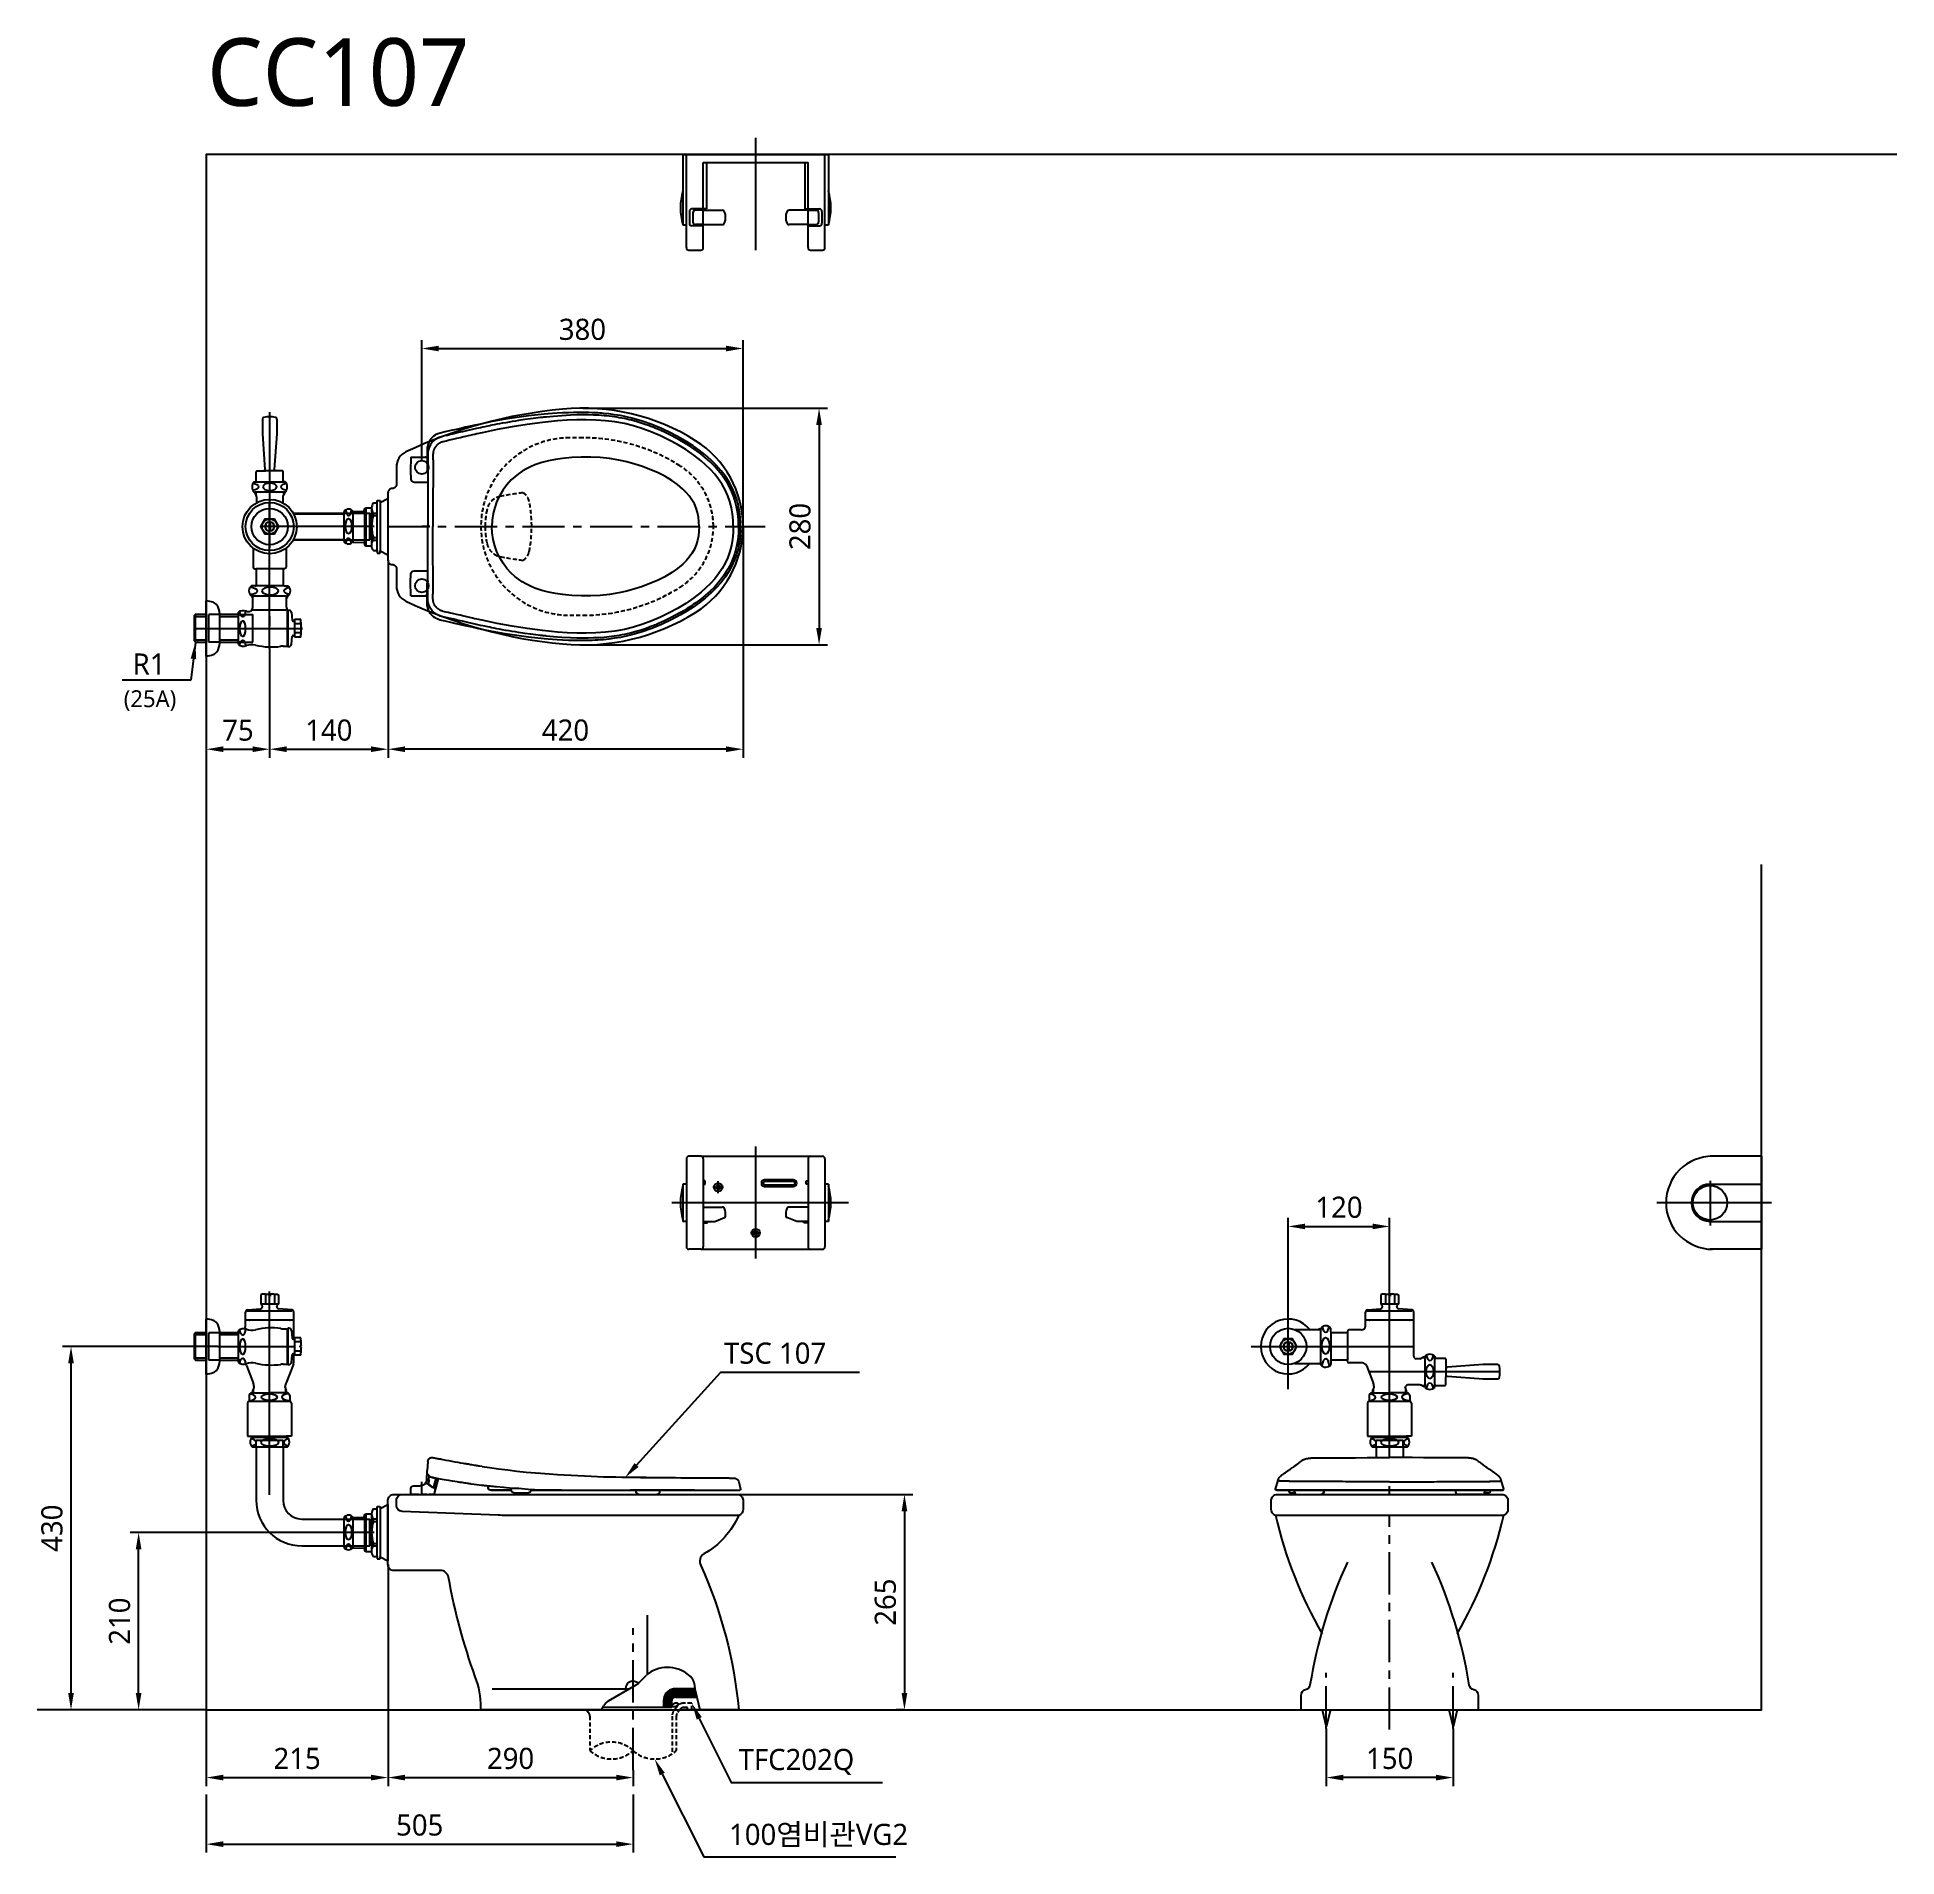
# Model space of a CAD drawing. Extents: x 70 to 2270, y 22 to 2174.
import ezdxf

# ---------------------------------------------------------------- set-up
doc = ezdxf.new("R2010")
doc.units = 0
doc.header["$LTSCALE"] = 20
doc.header["$MEASUREMENT"] = 0
doc.linetypes.add('CENTER', pattern=[2, 1.25, -0.25, 0.25, -0.25])
doc.linetypes.add('HIDDEN', pattern=[0.375, 0.25, -0.125])
doc.layers.get('0').update_dxf_attribs({"linetype": 'CONTINUOUS'})
doc.layers.get('DEFPOINTS').update_dxf_attribs({"linetype": 'CONTINUOUS'})
for name, color, linetype in [('1', 1, 'CONTINUOUS'), ('2', 2, 'CONTINUOUS'), ('3', 3, 'CONTINUOUS'), ('4', 4, 'CONTINUOUS'), ('6', 6, 'CONTINUOUS'), ('CEN', 1, 'CENTER'), ('CENTER', 2, 'CENTER'), ('FAUCET', 4, 'CONTINUOUS')]:
    doc.layers.add(name, color=color, linetype=linetype)
doc.styles.add('GHS', font='romans', dxfattribs={"bigfont": 'ghs'})
doc.styles.add('ROMANS', font='ROMANS')
doc.styles.get("Standard").update_dxf_attribs({"font": 'NanumGothic.ttf'})
doc.dimstyles.get("Standard").update_dxf_attribs({"dimtxt": 0.18, "dimasz": 0.18, "dimexe": 0.18, "dimexo": 0.0625, "dimgap": 0.09, "dimtad": 0, "dimtih": 1, "dimtoh": 1, "dimdec": 4, "dimzin": 0, "dimdsep": 46, "dimtxsty": 'Standard', "dimcen": 0.09, "dimadec": 0, "dimazin": 0, "dimtfac": 1, "dimtdec": 4, "dimtofl": 0, "dimtmove": 0, "dimatfit": 3, "dimfxl": 1, "dimtolj": 1, "dimtzin": 0, "dimarcsym": 0})

msp = doc.modelspace()

# ---------------------------------------------------------------- texts
at = {"insert": (270.83626, 2173.2311), "char_height": 80, "width": 456.6, "attachment_point": 1, "style": 'GHS'}
msp.add_mtext('{\\fNanumGothic|b0|i0|c0|p50;CC107}', dxfattribs=at)
at = {"layer": '2'}
for s, height, p in [('R1', 25, (182.91021, 1420.39719)), ('(25A)', 20, (172.41021, 1381.89719))]:
    msp.add_text(s, height=height, dxfattribs=at).set_placement(p)
at = {"layer": '2', "char_height": 25, "attachment_point": 4, "style": 'ROMANS'}
for s, insert in [('{\\fNanumGothic|b0|i0|c129|p50;TSC 107}', (882.52758, 617.50976)), ('{\\fNanumGothic|b0|i0|c129|p50;T\\fNanumGothic|b0|i0|c0|p50;FC202\\fNanumGothic|b0|i0|c129|p50;Q}', (899.73411, 133.95965)), ('{\\fNanumGothic|b0|i0|c129|p50;100염비관VG2}', (888.47794, 47.0315))]:
    msp.add_mtext(s, dxfattribs=dict(at, insert=insert))

# ---------------------------------------------------------------- blocks, each defined once
blk = doc.blocks.new('*D3')
at = {"layer": '3', "color": 3, "lineweight": -2, "transparency": 16777216}
for p, q in [((283.7, 625.6), (100, 625.6)), ((110, 215.6), (110, 605.6)), ((170, 195.6), (100, 195.6))]:
    blk.add_line(p, q, dxfattribs=at)
at = {"layer": '3', "color": 3, "transparency": 16777216}
for points in [[(106.6, 605.6), (113.3, 605.6), (110, 625.6)], [(106.6, 215.6), (113.3, 215.6), (110, 195.6)]]:
    blk.add_solid(points, dxfattribs=at)
at = {"layer": 'DEFPOINTS', "color": 0, "transparency": 16777216}
for p in [(110, 625.6), (283.7, 625.6), (170, 195.6)]:
    blk.add_point(p, dxfattribs=at)
at = {"layer": '3', "color": 2, "transparency": 16777216, "insert": (87.5, 410.6), "char_height": 25, "attachment_point": 5, "rotation": 90}
blk.add_mtext('\\A1;430', dxfattribs=at)
blk = doc.blocks.new('*D4')
at = {"layer": '1', "color": 3, "lineweight": -2, "transparency": 16777216}
for p, q in [((334, 405.6), (180, 405.6)), ((190, 215.6), (190, 385.6)), ((270, 195.6), (180, 195.6))]:
    blk.add_line(p, q, dxfattribs=at)
at = {"layer": '1', "color": 3, "transparency": 16777216}
for points in [[(186.6, 385.6), (193.3, 385.6), (190, 405.6)], [(186.6, 215.6), (193.3, 215.6), (190, 195.6)]]:
    blk.add_solid(points, dxfattribs=at)
at = {"layer": 'DEFPOINTS', "color": 0, "transparency": 16777216}
for p in [(190, 405.6), (334, 405.6), (270, 195.6)]:
    blk.add_point(p, dxfattribs=at)
at = {"layer": '1', "color": 2, "transparency": 16777216, "insert": (167.5, 300.6), "char_height": 25, "attachment_point": 5, "rotation": 90}
blk.add_mtext('\\A1;210', dxfattribs=at)
blk = doc.blocks.new('*D5')
at = {"layer": '1', "color": 3, "lineweight": -2, "transparency": 16777216}
for p, q in [((1595, 173.8), (1595, 105.6)), ((1745, 173.8), (1745, 105.6)), ((1725, 115.6), (1615, 115.6))]:
    blk.add_line(p, q, dxfattribs=at)
at = {"layer": '1', "color": 3, "transparency": 16777216}
for points in [[(1615, 118.9), (1615, 112.2), (1595, 115.6)], [(1725, 118.9), (1725, 112.2), (1745, 115.6)]]:
    blk.add_solid(points, dxfattribs=at)
at = {"layer": 'DEFPOINTS', "color": 0, "transparency": 16777216}
for p in [(1595, 173.8), (1745, 173.8), (1595, 115.6)]:
    blk.add_point(p, dxfattribs=at)
at = {"layer": '1', "color": 2, "transparency": 16777216, "insert": (1670, 138.1), "char_height": 25, "attachment_point": 5}
blk.add_mtext('\\A1;150', dxfattribs=at)
blk = doc.blocks.new('*D7')
at = {"layer": '1', "color": 3, "lineweight": -2, "transparency": 16777216}
for p, q in [((525, 1673.6), (525, 1816.2)), ((545, 1806.2), (885, 1806.2)), ((905, 1595.6), (905, 1816.2))]:
    blk.add_line(p, q, dxfattribs=at)
at = {"layer": '1', "color": 3, "transparency": 16777216}
for points in [[(545, 1809.5), (545, 1802.8), (525, 1806.2)], [(885, 1809.5), (885, 1802.8), (905, 1806.2)]]:
    blk.add_solid(points, dxfattribs=at)
at = {"layer": 'DEFPOINTS', "color": 0, "transparency": 16777216}
for p in [(905, 1806.2), (525, 1673.6), (905, 1595.6)]:
    blk.add_point(p, dxfattribs=at)
at = {"layer": '1', "color": 2, "transparency": 16777216, "insert": (715, 1828.7), "char_height": 25, "attachment_point": 5}
blk.add_mtext('\\A1;380', dxfattribs=at)
blk = doc.blocks.new('*D6')
at = {"color": 3, "lineweight": -2, "transparency": 16777216}
for p, q in [((715.7, 1735.6), (1005, 1735.6)), ((995, 1715.6), (995, 1475.6)), ((715.7, 1455.6), (1005, 1455.6))]:
    blk.add_line(p, q, dxfattribs=at)
at = {"color": 3, "transparency": 16777216}
for points in [[(991.6, 1715.6), (998.3, 1715.6), (995, 1735.6)], [(991.6, 1475.6), (998.3, 1475.6), (995, 1455.6)]]:
    blk.add_solid(points, dxfattribs=at)
at = {"layer": 'DEFPOINTS', "color": 0, "transparency": 16777216}
for p in [(715.7, 1735.6), (715.7, 1455.6), (995, 1455.6)]:
    blk.add_point(p, dxfattribs=at)
at = {"color": 2, "transparency": 16777216, "insert": (972.5, 1595.6), "char_height": 25, "attachment_point": 5, "rotation": 90}
blk.add_mtext('\\A1;280', dxfattribs=at)
blk = doc.blocks.new('*D8')
at = {"color": 3, "lineweight": -2, "transparency": 16777216}
for p, q in [((898, 450.6), (1106, 450.6)), ((1096, 430.6), (1096, 215.6)), ((1096, 195.6), (1086, 195.6))]:
    blk.add_line(p, q, dxfattribs=at)
at = {"color": 3, "transparency": 16777216}
for points in [[(1092.6, 430.6), (1099.3, 430.6), (1096, 450.6)], [(1092.6, 215.6), (1099.3, 215.6), (1096, 195.6)]]:
    blk.add_solid(points, dxfattribs=at)
at = {"layer": 'DEFPOINTS', "color": 0, "transparency": 16777216}
for p in [(898, 450.6), (1096, 195.6), (1096, 195.6)]:
    blk.add_point(p, dxfattribs=at)
at = {"color": 2, "transparency": 16777216, "insert": (1073.5, 323.1), "char_height": 25, "attachment_point": 5, "rotation": 90}
blk.add_mtext('\\A1;265', dxfattribs=at)
blk = doc.blocks.new('*D9')
at = {"layer": '3', "color": 3, "lineweight": -2, "transparency": 16777216}
for p, q in [((485, 367.6), (485, 105.6)), ((270, 195.6), (270, 105.6)), ((290, 115.6), (465, 115.6))]:
    blk.add_line(p, q, dxfattribs=at)
at = {"layer": '3', "color": 3, "transparency": 16777216}
for points in [[(290, 118.9), (290, 112.2), (270, 115.6)], [(465, 118.9), (465, 112.2), (485, 115.6)]]:
    blk.add_solid(points, dxfattribs=at)
at = {"layer": 'DEFPOINTS', "color": 0, "transparency": 16777216}
for p in [(485, 367.6), (270, 195.6), (485, 115.6)]:
    blk.add_point(p, dxfattribs=at)
at = {"layer": '3', "color": 2, "transparency": 16777216, "insert": (377.5, 138.1), "char_height": 25, "attachment_point": 5}
blk.add_mtext('\\A1;215', dxfattribs=at)
blk = doc.blocks.new('*D10')
at = {"layer": '3', "color": 3, "lineweight": -2, "transparency": 16777216}
for p, q in [((485, 367.6), (485, 105.6)), ((505, 115.6), (755, 115.6)), ((775, 124.3), (775, 105.6))]:
    blk.add_line(p, q, dxfattribs=at)
at = {"layer": '3', "color": 3, "transparency": 16777216}
for points in [[(505, 118.9), (505, 112.2), (485, 115.6)], [(755, 118.9), (755, 112.2), (775, 115.6)]]:
    blk.add_solid(points, dxfattribs=at)
at = {"layer": 'DEFPOINTS', "color": 0, "transparency": 16777216}
for p in [(485, 367.6), (775, 124.3), (775, 115.6)]:
    blk.add_point(p, dxfattribs=at)
at = {"layer": '3', "color": 2, "transparency": 16777216, "insert": (630, 138.1), "char_height": 25, "attachment_point": 5}
blk.add_mtext('\\A1;290', dxfattribs=at)
blk = doc.blocks.new('*D11')
at = {"layer": '3', "color": 3, "lineweight": -2, "transparency": 16777216}
for p, q in [((270, 95.6), (270, 26.8)), ((775, 95.6), (775, 26.8)), ((290, 36.8), (755, 36.8))]:
    blk.add_line(p, q, dxfattribs=at)
at = {"layer": '3', "color": 3, "transparency": 16777216}
for points in [[(290, 40.2), (290, 33.5), (270, 36.8)], [(755, 40.2), (755, 33.5), (775, 36.8)]]:
    blk.add_solid(points, dxfattribs=at)
at = {"layer": 'DEFPOINTS', "color": 0, "transparency": 16777216}
for p in [(270, 95.6), (775, 95.6), (775, 36.8)]:
    blk.add_point(p, dxfattribs=at)
at = {"layer": '3', "color": 2, "transparency": 16777216, "insert": (522.5, 59.3), "char_height": 25, "attachment_point": 5}
blk.add_mtext('\\A1;505', dxfattribs=at)
blk = doc.blocks.new('*D12')
at = {"layer": '3', "color": 3, "lineweight": -2, "transparency": 16777216}
for p, q in [((905, 1595.6), (905, 1322.1)), ((485, 1555.6), (485, 1322.1)), ((885, 1332.1), (505, 1332.1))]:
    blk.add_line(p, q, dxfattribs=at)
at = {"layer": '3', "color": 3, "transparency": 16777216}
for points in [[(505, 1335.5), (505, 1328.8), (485, 1332.1)], [(885, 1335.5), (885, 1328.8), (905, 1332.1)]]:
    blk.add_solid(points, dxfattribs=at)
at = {"layer": 'DEFPOINTS', "color": 0, "transparency": 16777216}
for p in [(905, 1595.6), (485, 1555.6), (485, 1332.1)]:
    blk.add_point(p, dxfattribs=at)
at = {"layer": '3', "color": 2, "transparency": 16777216, "insert": (695, 1354.6), "char_height": 25, "attachment_point": 5}
blk.add_mtext('\\A1;420', dxfattribs=at)
blk = doc.blocks.new('*D13')
at = {"layer": '3', "color": 3, "lineweight": -2, "transparency": 16777216}
for p, q in [((345, 1451.3), (345, 1322.1)), ((270, 1398.4), (270, 1322.1)), ((290, 1332.1), (325, 1332.1))]:
    blk.add_line(p, q, dxfattribs=at)
at = {"layer": '3', "color": 3, "transparency": 16777216}
for points in [[(290, 1335.5), (290, 1328.8), (270, 1332.1)], [(325, 1335.5), (325, 1328.8), (345, 1332.1)]]:
    blk.add_solid(points, dxfattribs=at)
at = {"layer": 'DEFPOINTS', "color": 0, "transparency": 16777216}
for p in [(345, 1451.3), (270, 1398.4), (345, 1332.1)]:
    blk.add_point(p, dxfattribs=at)
at = {"layer": '3', "color": 2, "transparency": 16777216, "insert": (307.5, 1354.6), "char_height": 25, "attachment_point": 5}
blk.add_mtext('\\A1;75', dxfattribs=at)
blk = doc.blocks.new('*D14')
at = {"layer": '3', "color": 3, "lineweight": -2, "transparency": 16777216}
for p, q in [((1550, 664.5), (1550, 777.6)), ((1670, 690.5), (1670, 777.6)), ((1570, 767.6), (1650, 767.6))]:
    blk.add_line(p, q, dxfattribs=at)
at = {"layer": '3', "color": 3, "transparency": 16777216}
for points in [[(1570, 770.9), (1570, 764.2), (1550, 767.6)], [(1650, 770.9), (1650, 764.2), (1670, 767.6)]]:
    blk.add_solid(points, dxfattribs=at)
at = {"layer": 'DEFPOINTS', "color": 0, "transparency": 16777216}
for p in [(1670, 767.6), (1670, 690.5), (1550, 664.5)]:
    blk.add_point(p, dxfattribs=at)
at = {"layer": '3', "color": 2, "transparency": 16777216, "insert": (1610, 790.1), "char_height": 25, "attachment_point": 5}
blk.add_mtext('\\A1;120', dxfattribs=at)
blk = doc.blocks.new('*D15')
at = {"layer": '3', "color": 3, "lineweight": -2, "transparency": 16777216}
for p, q in [((485, 1555.6), (485, 1322.1)), ((345, 1451.3), (345, 1322.1)), ((365, 1332.1), (465, 1332.1))]:
    blk.add_line(p, q, dxfattribs=at)
at = {"layer": '3', "color": 3, "transparency": 16777216}
for points in [[(365, 1335.5), (365, 1328.8), (345, 1332.1)], [(465, 1335.5), (465, 1328.8), (485, 1332.1)]]:
    blk.add_solid(points, dxfattribs=at)
at = {"layer": 'DEFPOINTS', "color": 0, "transparency": 16777216}
for p in [(485, 1555.6), (345, 1451.3), (485, 1332.1)]:
    blk.add_point(p, dxfattribs=at)
at = {"layer": '3', "color": 2, "transparency": 16777216, "insert": (415, 1354.6), "char_height": 25, "attachment_point": 5}
blk.add_mtext('\\A1;140', dxfattribs=at)
blk = doc.blocks.new('A$C437840B4')
for p, q in [((52.9, 390.2), (69.4, 390.5)), ((52.9, 390.2), (52.9, 385.2)), ((52.9, 385.2), (52.9, 379.4)), ((52.9, 385.2), (52.9, 379.4)), ((52.9, 379.4), (52.9, 373.1)), ((52.9, 379.4), (52.9, 373.1)), ((69.4, 390.5), (78.5, 390.4)), ((82.4, 386.4), (82.4, 379.4)), ((82.4, 386.4), (82.4, 379.4)), ((82.4, 379.4), (82.4, 370.2)), ((82.4, 379.4), (82.4, 370.2)), ((187.4, 386.4), (187.4, 379.4)), ((187.4, 386.4), (187.4, 379.4)), ((187.4, 379.4), (187.4, 370.2)), ((187.4, 379.4), (187.4, 370.2)), ((200.4, 390.5), (191.4, 390.4)), ((216.9, 390.2), (200.4, 390.5)), ((216.9, 390.2), (216.9, 385.2)), ((216.9, 385.2), (216.9, 379.4)), ((216.9, 385.2), (216.9, 379.4)), ((216.9, 379.4), (216.9, 373.1)), ((216.9, 379.4), (216.9, 373.1)), ((45.9, 371), (67.7, 371)), ((52.9, 372.6), (52.9, 373.1)), ((67.9, 370.5), (67.8, 371)), ((70.9, 370.2), (134.9, 370.2)), ((199, 370.2), (134.9, 370.2)), ((202, 370.5), (202.1, 371)), ((224, 371), (202.1, 371)), ((216.9, 372.6), (216.9, 373.1))]:
    blk.add_line(p, q)
for points in [[(78.5, 390.4), (79.5, 390.2), (80.2, 390), (81.3, 389.2), (82.2, 387.9), (82.4, 386.4)], [(191.4, 390.4), (190.4, 390.2), (189.7, 390), (188.6, 389.2), (187.7, 387.9), (187.4, 386.4)], [(0.2, 203.5), (0.5, 210.6), (0.9, 217), (1.3, 222.8), (1.7, 227.9), (2, 232.3), (2.4, 236.1), (2.8, 239.9), (3.2, 243.6), (3.6, 247.3), (4.1, 251.1), (5.9, 264.9), (8.1, 278.6), (9.6, 287.3), (11.2, 296), (12.9, 304.3), (14.5, 311.9), (15.1, 314.6), (15.8, 317.8), (16.6, 321.7), (17.6, 326.1), (18.7, 331.1), (20, 336.6), (21.4, 342.7), (22.9, 349.4), (24.3, 355.6)], [(18, 307.9), (19.1, 312.6), (20.2, 317.7), (21.4, 322.8), (22.9, 329.1), (23.5, 331.9), (24.3, 335.4), (25.3, 339.5), (26.2, 343.3), (27, 347), (27.8, 350.3), (28.7, 354.1)], [(24.3, 355.6), (25.2, 358.4), (26.4, 360.9), (26.8, 361.6)], [(26.8, 361.6), (28, 363.3), (29.5, 365.1)], [(28.7, 354.1), (29.1, 355.4), (29.5, 356.7), (30.1, 358), (30.7, 359.4), (31.5, 360.7), (32.1, 361.5), (32.8, 362.3), (33.5, 363.2), (34.4, 364.1), (35.3, 364.9), (36.3, 365.7), (37.9, 366.8), (39.9, 367.9), (42.4, 368.9), (45.1, 369.7), (47.3, 370), (49.2, 370.1)], [(29.5, 365.1), (29.9, 365.4)], [(29.9, 365.4), (30.9, 366.3), (32.1, 367.2), (33.5, 368), (35, 368.8), (37.5, 369.7), (40.3, 370.5), (41.5, 370.7)], [(41.5, 370.7), (43.4, 370.9)], [(43.4, 370.9), (44.6, 371)], [(44.6, 371), (45.5, 371)], [(45.5, 371), (45.9, 371)], [(49.2, 370.1), (54.6, 370.1)], [(52.9, 373.1), (52.9, 372.7), (52.9, 372.1), (52.9, 371.4), (52.9, 371)], [(52.9, 373.1), (52.9, 372.7), (52.9, 372.1), (52.9, 371.4), (52.9, 371)], [(54.7, 364), (56.7, 363.9), (58.8, 363.9), (61, 363.9), (63.1, 363.9), (65, 363.9), (67.2, 363.9), (69.8, 363.9), (72.4, 363.9), (74.5, 363.9), (76.5, 363.9), (78.6, 363.9), (80.7, 363.9), (82.7, 363.9), (84.6, 363.9), (87.5, 363.9), (90.2, 364), (92.6, 364), (93.5, 364), (94.4, 364), (95.2, 364), (95.9, 364), (96.7, 364), (97.4, 364), (98.3, 364), (100.1, 364), (101.8, 364), (103.1, 364), (105.1, 364), (107, 364), (109, 364), (111, 364.1), (114.1, 364.1), (117, 364.1), (120, 364.1), (123.4, 364.1), (127.3, 364.1), (131.1, 364.1), (134.9, 364.1)], [(70.9, 370.2), (70.5, 370.2), (70, 370.2), (69.6, 370.2), (69.1, 370.3), (68.7, 370.3), (68.4, 370.3), (68.2, 370.4), (68, 370.4), (67.9, 370.4), (67.9, 370.5)], [(215.2, 364), (213.2, 363.9), (211.1, 363.9), (208.8, 363.9), (206.8, 363.9), (204.9, 363.9), (202.7, 363.9), (200.1, 363.9), (197.5, 363.9), (195.4, 363.9), (193.4, 363.9), (191.3, 363.9), (189.1, 363.9), (187.2, 363.9), (185.3, 363.9), (182.4, 363.9), (179.6, 364), (177.3, 364), (176.4, 364), (175.5, 364), (174.7, 364), (174, 364), (173.2, 364), (172.5, 364), (171.5, 364), (169.8, 364), (168.1, 364), (166.8, 364), (164.8, 364), (162.9, 364), (160.9, 364), (158.8, 364.1), (155.8, 364.1), (152.9, 364.1), (149.9, 364.1), (146.5, 364.1), (142.6, 364.1), (138.8, 364.1), (134.9, 364.1)], [(199, 370.2), (199.4, 370.2), (199.8, 370.2), (200.3, 370.2), (200.7, 370.3), (201.1, 370.3), (201.5, 370.3), (201.7, 370.4), (201.9, 370.4), (202, 370.4), (202, 370.5)], [(220.7, 370.1), (215.3, 370.1)], [(216.9, 373.1), (216.9, 372.7), (216.9, 372.1), (216.9, 371.4), (216.9, 371)], [(216.9, 373.1), (216.9, 372.7), (216.9, 372.1), (216.9, 371.4), (216.9, 371)], [(241.2, 354.1), (240.8, 355.4), (240.4, 356.7), (239.8, 358), (239.2, 359.4), (238.4, 360.7), (237.8, 361.5), (237.1, 362.3), (236.4, 363.2), (235.5, 364.1), (234.6, 364.9), (233.6, 365.7), (232, 366.8), (230, 367.9), (227.5, 368.9), (224.8, 369.7), (222.5, 370), (220.7, 370.1)], [(224.4, 371), (224, 371)], [(225.3, 371), (224.4, 371)], [(226.5, 370.9), (225.3, 371)], [(228.4, 370.7), (226.5, 370.9)], [(240, 365.4), (239, 366.3), (237.8, 367.2), (236.4, 368), (234.8, 368.8), (232.4, 369.7), (229.6, 370.5), (228.4, 370.7)], [(240.4, 365.1), (240, 365.4)], [(243.1, 361.6), (241.9, 363.3), (240.4, 365.1)], [(251.9, 307.9), (250.8, 312.6), (249.7, 317.7), (248.5, 322.8), (247, 329.1), (246.4, 331.9), (245.6, 335.4), (244.6, 339.5), (243.7, 343.3), (242.8, 347), (242.1, 350.3), (241.2, 354.1)], [(245.5, 355.6), (244.7, 358.4), (243.5, 360.9), (243.1, 361.6)], [(269.6, 203.5), (269.4, 210.6), (269, 217), (268.6, 222.8), (268.2, 227.9), (267.8, 232.3), (267.5, 236.1), (267.1, 239.9), (266.7, 243.6), (266.3, 247.3), (265.8, 251.1), (264, 264.9), (261.8, 278.6), (260.3, 287.3), (258.7, 296), (257, 304.3), (255.4, 311.9), (254.8, 314.6), (254.1, 317.8), (253.3, 321.7), (252.3, 326.1), (251.1, 331.1), (249.9, 336.6), (248.5, 342.7), (247, 349.4), (245.5, 355.6)], [(24, 305.9), (24.5, 308.1), (24.9, 309.9), (25.4, 312), (25.9, 314.4), (26.5, 317.1), (26.9, 318.9), (27.3, 320.6), (27.7, 322.3), (28.1, 323.9), (28.5, 325.6), (28.9, 327.6), (29.9, 331.9), (30.9, 336.3), (32, 341), (32.5, 342.9), (32.9, 344.8), (33.2, 346.2), (33.8, 348.4), (34.2, 350.4), (34.6, 351.9)], [(245.9, 305.9), (245.4, 308.1), (245, 309.9), (244.5, 312), (244, 314.4), (243.4, 317.1), (243, 318.9), (242.6, 320.6), (242.2, 322.3), (241.8, 323.9), (241.4, 325.6), (241, 327.6), (240, 331.9), (238.9, 336.3), (237.9, 341), (237.4, 342.9), (237, 344.8), (236.7, 346.2), (236.1, 348.4), (235.7, 350.4), (235.3, 351.9)], [(134.9, 2.4), (127.2, 2.6), (119.4, 3.4), (111.5, 4.8), (103.6, 6.8), (99.7, 8.1), (95.8, 9.6), (92, 11.3), (88.2, 13.1), (84.4, 15.2), (80.8, 17.4), (77.2, 19.8), (73.7, 22.3), (68.5, 26.5), (63.4, 31.1), (58.5, 36.1), (53.7, 41.5), (49.1, 47.1), (44.6, 53.1), (42.6, 56.1), (40.3, 59.4), (37.9, 63.1), (35.4, 67.3), (32.7, 71.9), (29.9, 76.9), (27.2, 82.3), (23.3, 90.1), (20.1, 97.4), (19.4, 99), (18.8, 100.5), (18.2, 102), (17.6, 103.5), (17.1, 104.9), (16.5, 106.3), (16, 107.7), (14.1, 113), (12.5, 117.9), (11.1, 122.4), (10, 126.4), (9.2, 129.3), (8.5, 132), (8, 134.3), (7.3, 137.6), (6.7, 140.6), (6.1, 143.6), (5.6, 146.6), (5.2, 149.6), (4.8, 152.6), (4.4, 155.6), (4.1, 158.5), (3.8, 161.5), (3.4, 167.7), (3.1, 174), (2.9, 180.5), (2.9, 187.1), (3, 193.9), (3.3, 201.3), (3.8, 211.4), (4.6, 221.3), (5.4, 230), (5.5, 231), (5.6, 232), (5.7, 232.9), (5.8, 233.9), (5.9, 234.8), (6, 235.8), (6.1, 236.8), (6.8, 242.4), (7.6, 248.6), (8.5, 255.5), (9.6, 263), (10.2, 266.5), (10.8, 270.2), (11.4, 274), (12.1, 278), (12.8, 282), (13.5, 285.5), (14, 288.4), (14.6, 291.7), (15.1, 294.2), (15.5, 295.9), (15.7, 296.9), (16.1, 299), (16.5, 301), (16.9, 302.8), (17.4, 304.9), (18, 307.9)], [(134.9, 8.7), (127.5, 8.9), (120, 9.7), (112.7, 11), (105.5, 12.8), (98.5, 15.3), (91.7, 18.3), (85.2, 22), (79, 26.1), (73.2, 30.7), (67.6, 35.7), (62.3, 41.1), (57.4, 46.7), (50.4, 55.6), (44, 64.9), (38.1, 74.6), (32.7, 84.6), (27.8, 94.8), (23.3, 105.2), (19.3, 115.9), (15.9, 126.7), (13.2, 137.6), (11.2, 148.8), (9.8, 160), (9, 171.3), (8.7, 182.6), (8.8, 193.9), (9.3, 205.2), (10.1, 216.6), (11.8, 234.6), (14.2, 252.6), (17, 270.5), (20.3, 288.2), (24, 305.9)], [(79.8, 271.4), (85.4, 276.5), (91.6, 281.1), (98.1, 285.1), (105, 288.4), (112.3, 290.9), (119.7, 292.7), (127.3, 293.8), (134.9, 294.2)], [(134.9, 2.4), (142.7, 2.6), (150.5, 3.4), (158.4, 4.8), (166.2, 6.8), (170.2, 8.1), (174.1, 9.6), (177.9, 11.3), (181.7, 13.1), (185.5, 15.2), (189.1, 17.4), (192.7, 19.8), (196.2, 22.3), (201.4, 26.5), (206.5, 31.1), (211.4, 36.1), (216.2, 41.5), (220.8, 47.1), (225.3, 53.1), (227.3, 56.1), (229.5, 59.4), (232, 63.1), (234.5, 67.3), (237.2, 71.9), (239.9, 76.9), (242.7, 82.3), (246.5, 90.1), (249.8, 97.4), (250.4, 99), (251.1, 100.5), (251.7, 102), (252.3, 103.5), (252.8, 104.9), (253.4, 106.3), (253.9, 107.7), (255.8, 113), (257.4, 117.9), (258.8, 122.4), (259.9, 126.4), (260.7, 129.3), (261.3, 132), (261.9, 134.3), (262.6, 137.6), (263.2, 140.6), (263.7, 143.6), (264.2, 146.6), (264.7, 149.6), (265.1, 152.6), (265.5, 155.6), (265.8, 158.5), (266, 161.5), (266.5, 167.7), (266.8, 174), (266.9, 180.5), (267, 187.1), (266.9, 193.9), (266.6, 201.3), (266, 211.4), (265.3, 221.3), (264.5, 230), (264.4, 231), (264.3, 232), (264.2, 232.9), (264.1, 233.9), (264, 234.8), (263.9, 235.8), (263.8, 236.8), (263.1, 242.4), (262.3, 248.6), (261.4, 255.5), (260.3, 263), (259.7, 266.5), (259.1, 270.2), (258.5, 274), (257.8, 278), (257.1, 282), (256.4, 285.5), (255.9, 288.4), (255.2, 291.7), (254.7, 294.2), (254.4, 295.9), (254.2, 296.9), (253.8, 299), (253.3, 301), (253, 302.8), (252.5, 304.9), (251.9, 307.9)], [(134.9, 8.7), (142.4, 8.9), (149.8, 9.7), (157.2, 11), (164.4, 12.8), (171.4, 15.3), (178.2, 18.3), (184.7, 22), (190.8, 26.1), (196.7, 30.7), (202.3, 35.7), (207.6, 41.1), (212.5, 46.7), (219.5, 55.6), (225.9, 64.9), (231.8, 74.6), (237.2, 84.6), (242.1, 94.8), (246.6, 105.2), (250.6, 115.9), (253.9, 126.7), (256.7, 137.6), (258.7, 148.8), (260.1, 160), (260.9, 171.3), (261.2, 182.6), (261, 193.9), (260.6, 205.2), (259.8, 216.6), (258, 234.6), (255.7, 252.6), (252.9, 270.5), (249.6, 288.2), (245.9, 305.9)], [(190.1, 271.4), (184.4, 276.5), (178.3, 281.1), (171.8, 285.1), (164.8, 288.4), (157.6, 290.9), (150.2, 292.7), (142.6, 293.8), (134.9, 294.2)], [(134.9, 49.2), (129.4, 49.4), (123.8, 50), (118.4, 51), (113.1, 52.6), (108, 54.8), (103.2, 57.6), (98.7, 60.8), (94.5, 64.5), (90.6, 68.4), (85.2, 74.8), (80.4, 81.6), (75.5, 89.9), (71.2, 98.5), (67.5, 107.3), (64.1, 116.3), (61.1, 125.4), (58.6, 134.6), (56.4, 144), (54.5, 155), (53.3, 166.1), (52.8, 177.3), (52.8, 188.5), (53.4, 199.7), (54.5, 210.8), (55.7, 219.1), (57.3, 227.3), (59.4, 235.4), (62, 243.4), (64.2, 248.5), (66.6, 253.5), (69.4, 258.3), (72.6, 262.9), (76, 267.3), (79.8, 271.4)], [(79.8, 271.4), (79.8, 271.4), (79.8, 271.4)], [(134.9, 49.2), (140.5, 49.4), (146, 50), (151.5, 51), (156.8, 52.6), (161.9, 54.8), (166.7, 57.6), (171.2, 60.8), (175.4, 64.5), (179.3, 68.4), (184.7, 74.8), (189.5, 81.6), (194.4, 89.9), (198.7, 98.5), (202.4, 107.3), (205.8, 116.3), (208.8, 125.4), (211.3, 134.6), (213.5, 144), (215.4, 155), (216.6, 166.1), (217.1, 177.3), (217.1, 188.5), (216.5, 199.7), (215.4, 210.8), (214.2, 219.1), (212.6, 227.3), (210.5, 235.4), (207.9, 243.4), (205.7, 248.5), (203.3, 253.5), (200.5, 258.3), (197.3, 262.9), (193.9, 267.3), (190.1, 271.4)], [(190.1, 271.4), (190.1, 271.4), (190.1, 271.4)], [(134.9, 0), (130.4, 0.1), (124.8, 0.4), (119.8, 1), (115.3, 1.6), (111.5, 2.4), (108.2, 3.1), (104.9, 4), (101.8, 4.9), (98.7, 6), (95.5, 7.2), (88.5, 10.3), (81.6, 14), (75.1, 18.3), (68.9, 23), (62.3, 28.9), (56, 35.2), (50.2, 41.9), (44.7, 48.9), (39.6, 56.1), (34.8, 63.6), (30.3, 71.3), (24.4, 82.2), (19.1, 93.5), (14.4, 105), (10.2, 116.7), (6.8, 128.6), (5.2, 135.4), (3.8, 142.2), (2.7, 149.1), (1.8, 155.8), (1.1, 162.1), (0.9, 164.3), (0.8, 166.5), (0.6, 169.1), (0.4, 172.2), (0.2, 175.8), (0.1, 179.8), (0, 185.2), (0, 191.2), (0.1, 197.9), (0.2, 203.5)], [(134.9, 0), (139.5, 0.1), (145.1, 0.4), (150.1, 1), (154.6, 1.6), (158.4, 2.4), (161.7, 3.1), (165, 4), (168.1, 4.9), (171.2, 6), (174.4, 7.2), (181.4, 10.3), (188.3, 14), (194.8, 18.3), (200.9, 23), (207.6, 28.9), (213.9, 35.2), (219.7, 41.9), (225.2, 48.9), (230.3, 56.1), (235.1, 63.6), (239.6, 71.3), (245.5, 82.2), (250.8, 93.5), (255.5, 105), (259.7, 116.7), (263.1, 128.6), (264.7, 135.4), (266.1, 142.2), (267.2, 149.1), (268.1, 155.8), (268.8, 162.1), (269, 164.3), (269.1, 166.5), (269.3, 169.1), (269.5, 172.2), (269.6, 175.8), (269.8, 179.8), (269.9, 185.2), (269.9, 191.2), (269.8, 197.9), (269.6, 203.5)]]:
    blk.add_lwpolyline(points)
for points in [[(34.6, 351.9), (34.6, 352.2), (34.8, 352.8), (35.1, 353.7), (35.5, 354.6), (35.9, 355.5), (36.3, 356.3), (36.9, 357.1), (37.4, 357.9), (38, 358.7), (38.7, 359.4), (39.4, 360), (40.1, 360.7), (40.9, 361.2), (41.7, 361.8), (42.6, 362.3), (43.5, 362.7), (44.4, 363.1), (45.3, 363.4), (46.3, 363.6), (47.2, 363.8), (48.2, 363.9), (48.9, 364), (49.2, 364)], [(49.2, 364), (49.9, 364), (51.2, 364), (53, 364), (54.1, 364), (54.7, 364)], [(54.6, 370.1), (56.2, 370.1), (59.5, 370.1), (65.2, 370.1), (70.3, 370.1), (74.8, 370.1), (78.8, 370.1), (82.3, 370.1), (85.6, 370.1), (88.5, 370.1), (91.1, 370.1), (93.6, 370.1), (95.7, 370.1), (97.5, 370.1), (99.3, 370.1), (101.1, 370.1), (103.1, 370.1), (105.5, 370.1), (108.1, 370.1), (111, 370.1), (114.2, 370.1), (117.6, 370.1), (121.4, 370.1), (125.5, 370.1), (130, 370.1), (133.2, 370.1), (134.9, 370.1)], [(67.7, 371), (67.7, 371), (67.7, 371), (67.8, 371)], [(215.3, 370.1), (213.7, 370.1), (210.4, 370.1), (204.7, 370.1), (199.6, 370.1), (195.1, 370.1), (191.1, 370.1), (187.5, 370.1), (184.3, 370.1), (181.4, 370.1), (178.7, 370.1), (176.3, 370.1), (174.2, 370.1), (172.4, 370.1), (170.6, 370.1), (168.8, 370.1), (166.8, 370.1), (164.4, 370.1), (161.7, 370.1), (158.8, 370.1), (155.7, 370.1), (152.2, 370.1), (148.5, 370.1), (144.4, 370.1), (139.9, 370.1), (136.6, 370.1), (134.9, 370.1)], [(202.1, 371), (202.1, 371), (202.1, 371), (202.1, 371)], [(220.7, 364), (220, 364), (218.7, 364), (216.9, 364), (215.8, 364), (215.2, 364)], [(235.3, 351.9), (235.2, 352.2), (235.1, 352.8), (234.8, 353.7), (234.4, 354.6), (234, 355.5), (233.5, 356.3), (233, 357.1), (232.5, 357.9), (231.8, 358.7), (231.2, 359.4), (230.5, 360), (229.8, 360.7), (229, 361.2), (228.2, 361.8), (227.3, 362.3), (226.4, 362.7), (225.5, 363.1), (224.6, 363.4), (223.6, 363.6), (222.6, 363.8), (221.6, 363.9), (221, 364), (220.7, 364)]]:
    blk.add_open_spline(points, degree=3)
at = {"layer": 'CEN', "ltscale": 20}
blk.add_line((134.9, 367.6), (134.9, 377.2), dxfattribs=at)
blk = doc.blocks.new('A$C52564A54')
for p, q in [((370, 38.8), (371, 28.2)), ((370.1, 23.9), (370.1, 24)), ((370.1, 24), (370.1, 24)), ((370.1, 23.9), (370.1, 24)), ((370.1, 24), (370.1, 24)), ((371.4, 17.7), (371, 27.8)), ((371.4, 17.7), (371, 27.8)), ((371.4, 17.7), (371, 27.8)), ((371.4, 17.7), (371, 27.8)), ((2.3, 15), (0, 6.3)), ((0, 6.3), (0, 6.3)), ((95.7, 5), (95.8, 2.8)), ((99.5, 0), (98.8, 0)), ((104.5, 0), (99.5, 0)), ((112.2, 0), (104.5, 0)), ((119.9, 0), (112.2, 0)), ((120.5, 0), (119.9, 0)), ((123.5, 2.8), (123.6, 5)), ((248, 6.1), (248.1, 4.8)), ((253.4, 2), (251.1, 2)), ((258.9, 2), (253.4, 2)), ((264.7, 2), (258.9, 2)), ((262.3, 7), (267.1, 7)), ((268.1, 2), (264.7, 2)), ((267.1, 7), (271.2, 7)), ((268.3, 2), (268.1, 2)), ((271.2, 7), (271.4, 7)), ((271.3, 4.8), (271.4, 7)), ((271.9, 7.5), (271.9, 7.7)), ((358, 18.8), (362.5, 1.1)), ((358, 18.8), (362.5, 1.1)), ((360.8, 7.5), (358, 18.8)), ((360.8, 7.5), (358, 18.8)), ((358.9, 19), (359, 19)), ((358.9, 19), (359, 19)), ((360.6, 19.3), (363.3, 8.9)), ((360.6, 19.3), (363.3, 8.9)), ((362.5, 1.1), (362.7, 0.1)), ((362.7, 0.1), (362.8, 0)), ((362.8, 0), (368.7, 0)), ((368.7, 17.6), (368.6, 20.7)), ((368.7, 17.6), (368.6, 20.7)), ((387.2, 10), (379.3, 10)), ((387.2, 10), (379.3, 10)), ((380.7, 0), (390.1, 0)), ((390.2, 0.1), (390.1, 0)), ((390.2, 1.1), (390.2, 7)), ((390.2, 1.1), (390.2, 7)), ((390.2, 0.1), (390.2, 1.1))]:
    blk.add_line(p, q)
for points in [[(111.9, 19.9), (112.3, 19.9), (119.4, 19.9), (126.6, 20), (133.6, 20), (140.7, 20.1), (147.8, 20.2), (155, 20.3), (162.2, 20.5), (169.4, 20.7), (176.7, 21), (184.6, 21.4), (192.6, 21.8), (200.6, 22.2), (208.6, 22.7), (216.5, 23.2), (226.6, 24), (236.7, 24.9), (239.4, 25.1)], [(305.9, 32.9), (297.3, 31.7), (286.4, 30.2), (275.6, 28.9), (264.7, 27.6), (253.7, 26.5), (242.7, 25.4), (239.4, 25.1)], [(305.8, 32.9), (309, 33.4), (309.5, 33.5), (309.9, 33.6), (310.1, 33.6), (310.6, 33.7), (311.3, 33.8), (312, 33.9), (312.4, 33.9), (312.7, 34), (313.1, 34.1), (313.6, 34.1), (314, 34.2), (314.5, 34.3), (316.4, 34.6), (318, 34.9), (319.6, 35.1), (320.9, 35.4), (322.1, 35.6), (323.2, 35.7), (324.1, 35.9), (324.8, 36), (326.3, 36.3), (327.9, 36.6), (331.1, 37.1), (334.3, 37.7), (337.6, 38.3), (341.1, 38.9), (344.7, 39.6), (348.3, 40.3), (351.9, 41)], [(364.1, 43.5), (363.8, 43.5), (363.4, 43.4), (363, 43.3), (362.5, 43.2), (362.2, 43.1), (361.8, 43.1), (361.4, 43), (361.2, 42.9), (360.9, 42.9), (360.6, 42.8), (360.3, 42.8), (360, 42.7), (359.7, 42.7), (359.4, 42.6), (359.1, 42.5), (358.7, 42.5), (358.3, 42.4), (357.9, 42.3), (357.4, 42.2), (356.9, 42.1), (356.4, 42), (355.9, 41.9), (355.4, 41.8)], [(370, 39.4), (369.8, 40), (369.6, 40.6), (369.3, 41.1), (369, 41.6), (368.7, 42), (368.4, 42.3), (368, 42.6), (367.9, 42.7), (367.7, 42.8), (367.3, 43.1), (366.9, 43.2), (366.1, 43.5), (365, 43.6), (364.1, 43.5)], [(370.1, 23.9), (370.1, 23.8), (369.9, 23.6), (369.8, 23.4), (369.6, 23.2), (369.4, 22.9), (369.3, 22.7), (369.1, 22.5), (368.9, 22.3), (368.8, 22.1), (368.6, 22), (368.2, 21.6)], [(370.1, 24), (370.2, 24.1), (370.3, 24.3), (370.5, 24.7), (370.6, 25.1), (370.8, 25.7)], [(370.8, 25.7), (370.9, 26.3), (371, 26.8), (371, 27.4), (371, 28.1)], [(371, 28.2), (371, 28.1)], [(2.5, 15.4), (2.3, 14.9)], [(2.8, 16.3), (2.6, 15.8), (2.5, 15.4)], [(2.9, 16.4), (2.8, 16.3)], [(6.1, 19.1), (6, 19), (5.8, 19), (5.7, 18.9), (5.6, 18.9), (5.5, 18.8), (5.3, 18.7), (5.1, 18.6), (4.8, 18.4), (4.5, 18.2), (4.2, 18)], [(8.6, 19.4), (8.3, 19.4), (8, 19.4), (7.8, 19.4), (7.6, 19.4), (7.5, 19.4), (7.4, 19.4)], [(8.6, 19.4), (8.3, 19.4)], [(111.9, 19.9), (110.5, 19.9), (103.6, 19.9), (96.8, 19.8), (90.1, 19.8), (83.6, 19.8), (77.1, 19.8), (70.7, 19.7), (64.4, 19.7), (58.3, 19.7), (52.4, 19.6), (47.5, 19.6), (42.8, 19.6), (38.2, 19.6), (33.9, 19.6), (30.6, 19.5), (27.6, 19.5), (24.7, 19.5), (22, 19.5), (19.7, 19.5), (17.6, 19.5), (15.8, 19.5), (14.1, 19.5), (12.7, 19.4), (11.5, 19.4), (10.4, 19.4), (9.6, 19.4), (9, 19.4), (8.6, 19.4)], [(54.4, 5), (60, 5), (65.7, 5), (71.5, 5)], [(71.5, 5), (77.3, 5), (84.9, 5), (92.6, 5), (100.5, 5), (108.4, 5), (114.7, 5), (121.1, 5), (127.5, 5), (130.8, 5)], [(118.6, 19.9), (117.7, 19.9), (110.8, 19.9), (103.9, 19.9), (103.6, 19.9)], [(355.6, 18.4), (350.6, 17.5), (345.8, 16.7), (341.2, 16), (338.2, 15.5), (335.4, 15.1), (335.1, 15), (334.8, 15), (334.6, 14.9), (334.2, 14.9), (333.9, 14.8), (333.5, 14.8), (333, 14.7), (332.6, 14.6), (331.4, 14.5), (330, 14.3), (328.4, 14), (326.7, 13.8), (325, 13.5), (323.5, 13.3), (322.2, 13.1), (321.1, 13), (320.2, 12.9), (319.5, 12.8), (319.4, 12.8), (319.3, 12.7), (319.1, 12.7), (319, 12.7), (318.9, 12.7), (318.7, 12.7), (315.3, 12.2), (312.3, 11.8), (309.3, 11.5), (306.6, 11.1), (305.5, 11), (304.2, 10.9), (303, 10.7), (301.8, 10.6), (300.6, 10.4), (299.4, 10.3), (298.1, 10.2), (296.4, 10), (294.7, 9.8), (292.9, 9.6), (291.2, 9.4), (289, 9.2), (280.5, 8.4), (273.4, 7.8), (266.3, 7.3), (258.9, 6.8), (251.4, 6.3), (244, 5.9), (236.6, 5.6), (229.8, 5.4), (223.1, 5.2), (216.4, 5.1), (209.9, 5), (203.5, 5)], [(211.9, 5), (212.1, 5), (217.2, 5), (219.5, 5), (221.9, 5), (224.6, 5), (227.4, 5), (230.5, 5), (233.5, 5), (236.7, 5), (240.1, 5), (243.6, 5), (247.2, 5), (248, 5)], [(271.3, 5), (272.7, 5)], [(272.7, 5), (272.4, 5)], [(272.5, 5), (274.4, 5), (276.6, 5), (278.6, 5), (280.3, 5), (281.9, 5), (283.1, 5)], [(272.5, 5), (274.4, 5), (276.6, 5), (278.6, 5), (280.3, 5), (281.9, 5), (283.1, 5)], [(272.8, 5), (274.9, 5), (277.2, 5), (279.2, 5), (281, 5), (282.5, 5), (283.9, 5), (285.3, 5), (286.5, 5), (287.5, 5), (288.4, 5), (289, 5), (289.7, 5), (290.5, 5), (291.3, 5), (292, 5), (292.8, 5), (293.5, 5), (294.2, 5), (294.8, 5), (295.4, 5), (295.8, 5)], [(295.8, 5), (296.3, 5.1), (296.8, 5.3), (297.1, 5.5), (297.4, 5.6), (297.6, 5.8), (297.7, 5.9), (297.8, 6), (297.8, 6), (298, 6.2), (298.1, 6.3), (298.3, 6.7), (298.5, 7.2), (298.6, 7.7)], [(295.9, 5), (296, 5)], [(298.6, 7.7), (298.6, 8.2), (298.7, 9.2), (298.8, 10.1), (298.8, 10.3)], [(298.7, 7.7), (298.6, 7.7)], [(298.6, 7.7), (298.6, 7.7)], [(298.7, 7.7), (298.6, 7.7), (298.6, 7.7)], [(364.9, 20.1), (364.5, 20), (364, 20), (363.5, 19.9), (362.8, 19.7), (362, 19.6), (361.3, 19.5), (359.5, 19.1), (357.6, 18.8), (355.6, 18.4)], [(363, 7.8), (363.3, 8)], [(363, 7.8), (363.3, 8)], [(363.3, 8.9), (363.3, 8.9), (363.4, 8.7), (363.5, 8.6), (363.6, 8.5), (363.8, 8.5), (364, 8.6), (364, 8.6)], [(363.3, 8.9), (363.3, 8.9), (363.4, 8.7), (363.5, 8.6), (363.6, 8.5), (363.8, 8.5), (364, 8.6), (364, 8.6)], [(363.3, 8), (363.3, 8), (363.6, 8.1), (363.8, 8.3)], [(363.3, 8), (363.3, 8), (363.6, 8.1), (363.8, 8.3)], [(363.8, 8.3), (363.9, 8.3)], [(363.8, 8.3), (363.9, 8.3)], [(363.9, 8.3), (364, 8.6)], [(363.9, 8.3), (364, 8.6)], [(365.4, 20.2), (364.9, 20.1)], [(367.9, 21.4), (367.7, 21.3), (367.3, 21.1), (367, 20.9), (366.3, 20.6), (365.6, 20.3), (365.4, 20.2)], [(368.6, 20.7), (368.6, 20.7), (368.5, 20.9), (368.4, 21), (368.3, 21.1), (368.1, 21.2), (368, 21.2), (367.8, 21.1), (367.8, 21.1)], [(368.6, 20.7), (368.6, 20.7), (368.5, 20.9), (368.4, 21), (368.3, 21.1), (368.1, 21.2), (368, 21.2), (367.8, 21.1), (367.8, 21.1)], [(367.9, 21.4), (367.9, 21.5)], [(369.6, 12.7), (369.6, 12.8), (369.7, 12.9), (369.8, 13.1), (369.8, 13.2), (369.7, 13.3)], [(369.6, 12.7), (369.6, 12.8), (369.7, 12.9), (369.8, 13.1), (369.8, 13.2), (369.7, 13.3)], [(373.1, 12.5), (372.7, 12.9), (372.1, 13.2), (371.4, 13.2), (370.8, 13), (370.2, 12.7)], [(373.1, 12.5), (372.7, 12.9), (372.1, 13.2), (371.4, 13.2), (370.8, 13), (370.2, 12.7)], [(372.9, 13.3), (372.7, 13.5), (372.6, 13.7)], [(372.9, 13.3), (372.7, 13.5), (372.6, 13.7)], [(373.2, 12.9), (372.9, 13.3)], [(373.2, 12.9), (372.9, 13.3)]]:
    blk.add_lwpolyline(points)
for centre, radius, start, end in [((367.3, 38.9), 2.69, 3.9579, 11.9816), ((363.5, 27.5), 7.5, 2, 2.7982), ((363.5, 27.5), 7.5, 2, 2.7982), ((1, 6), 1, 165, 254.8966), ((1, 6), 1, 254.8966, 256.5274), ((1, 6), 1, 256.5274, 270), ((8.1, 13.4), 6, 160.4751, 165), ((8.1, 13.4), 6, 150.1859, 160.4751), ((8.1, 13.4), 6, 131.0189, 150.1859), ((8.1, 13.4), 6, 122.9105, 131.0189), ((8.1, 13.4), 6, 96.8092, 109.4501), ((98.8, 3), 3, 183, 270), ((120.5, 3), 3, 270, 357), ((251.1, 5), 3, 183, 270), ((268.3, 5), 3, 270, 357), ((271.4, 7.5), 0.5, 270, 359.5), ((295.7, 8), 3, 270, 274.7747), ((295.7, 8), 3, 274.7747, 354.9515), ((349.4, 34.1), 29.6, 295.4569, 297.2096), ((349.4, 34.1), 29.6, 295.4569, 297.2096), ((349.4, 34.1), 29.9, 295.8502, 314.0787), ((349.4, 34.1), 29.9, 295.8502, 314.0787), ((363.5, 27.5), 7.69, 269.1838, 303.7283), ((363.5, 27.5), 7.69, 269.1838, 303.7283), ((349.4, 34.1), 29.4, 299.7204, 313.367), ((349.4, 34.1), 29.4, 299.7204, 313.367), ((379.3, 18), 10.7, 182, 205.8993), ((379.3, 18), 10.7, 182, 205.8993), ((379.3, 18), 8, 182, 216.2906), ((379.3, 18), 8, 182, 216.2906), ((379.3, 18), 8, 182, 219.3947), ((379.3, 18), 8, 182, 219.3947), ((379.3, 18), 8, 216.2906, 270), ((379.3, 18), 8, 216.2906, 270)]:
    blk.add_arc(centre, radius, start, end)
for centre, major_axis, ratio, start_param, end_param in [((362.8, 6), (0.64, 1.36), 0.999745, 0.88317, 2.258423), ((362.8, 6), (0.64, 1.36), 0.999745, 0.88317, 2.258423), ((374.7, 0), (6, 0), 0.017455, 0, 3.141593), ((387.2, 7), (-2.12, -2.12), 0.999695, 2.356347, 3.926838), ((387.2, 7), (-2.12, -2.12), 0.999695, 2.356347, 3.926838)]:
    blk.add_ellipse(centre, major_axis=major_axis, ratio=ratio, start_param=start_param, end_param=end_param)
for points, knots in [([(351.9, 41), (353.5, 41.4), (354.4, 41.6), (355.3, 41.8), (355.4, 41.8)], [0.5579079, 0.5579079, 0.5579079, 0.5579079, 0.6563781, 0.6627775, 0.6627775, 0.6627775, 0.6627775]), ([(370, 38.8), (370, 38.9), (370, 38.9), (370, 38.9), (370, 38.9), (370, 39), (370, 39), (370, 39), (370, 39), (370, 39)], [0.6481132, 0.6481132, 0.6481132, 0.6481132, 0.6666667, 0.7083333, 0.75, 0.7916667, 0.8333333, 0.875, 0.8999216, 0.8999216, 0.8999216, 0.8999216]), ([(4.1, 5), (4, 5), (3.5, 5), (2.7, 5), (2, 5), (1.4, 5), (1.1, 5), (1, 5), (1, 5)], [0.861886, 0.861886, 0.861886, 0.861886, 0.8717949, 0.8974359, 0.9230769, 0.9487179, 0.974359, 0.9832213, 0.9832213, 0.9832213, 0.9832213]), ([(11.6, 5), (11.4, 5), (10.7, 5), (9.3, 5), (7.6, 5), (6.1, 5), (5.1, 5), (4.6, 5), (4.5, 5)], [0.73864, 0.73864, 0.73864, 0.73864, 0.7435897, 0.7692308, 0.7948718, 0.8205128, 0.8461538, 0.852694, 0.852694, 0.852694, 0.852694]), ([(18, 5), (18, 5), (17.1, 5), (15.4, 5), (13.3, 5), (12.1, 5), (11.6, 5)], [0.66640344, 0.66640344, 0.66640344, 0.66640344, 0.66666667, 0.69230769, 0.71794872, 0.73864, 0.73864, 0.73864, 0.73864]), ([(22.3, 5), (21.8, 5), (20.3, 5), (18.9, 5), (18, 5)], [0.628992, 0.628992, 0.628992, 0.628992, 0.64102564, 0.66640344, 0.66640344, 0.66640344, 0.66640344]), ([(30.5, 5), (29.5, 5), (27.2, 5), (24.5, 5), (22.8, 5), (22.3, 5)], [0.56944495, 0.56944495, 0.56944495, 0.56944495, 0.58974359, 0.61538462, 0.628992, 0.628992, 0.628992, 0.628992]), ([(32, 5), (31.8, 5), (31.3, 5), (30.8, 5), (30.5, 5)], [0.56, 0.56, 0.56, 0.56, 0.564102564, 0.569444947, 0.569444947, 0.569444947, 0.569444947]), ([(42.8, 5), (42, 5), (39.4, 5), (36.7, 5), (34.9, 5), (34.5, 5)], [0.50018596, 0.50018596, 0.50018596, 0.50018596, 0.51282051, 0.53846154, 0.54483612, 0.54483612, 0.54483612, 0.54483612]), ([(57.4, 5), (55.2, 5), (51.1, 5), (46.3, 5), (43.7, 5), (42.8, 5)], [0.43640576, 0.43640576, 0.43640576, 0.43640576, 0.46153846, 0.48717949, 0.50018596, 0.50018596, 0.50018596, 0.50018596]), ([(60.2, 5), (59.3, 5), (58.3, 5), (57.4, 5), (57.4, 5)], [0.42570156, 0.42570156, 0.42570156, 0.42570156, 0.43589744, 0.43640576, 0.43640576, 0.43640576, 0.43640576]), ([(95, 5), (92.9, 5), (87.8, 5), (80.1, 5), (71.8, 5), (65.3, 5), (61.5, 5), (60.2, 5)], [0.3136, 0.3136, 0.3136, 0.3136, 0.3333333, 0.3589744, 0.3846154, 0.4102564, 0.4257016, 0.4257016, 0.4257016, 0.4257016]), ([(105, 5), (102.4, 5), (99.1, 5), (95.7, 5), (95, 5)], [0.2833008, 0.2833008, 0.2833008, 0.2833008, 0.30769231, 0.3136, 0.3136, 0.3136, 0.3136]), ([(114.6, 5), (114.2, 5), (111.3, 5), (108.1, 5), (105.2, 5), (105, 5)], [0.25288704, 0.25288704, 0.25288704, 0.25288704, 0.25641026, 0.28205128, 0.2833008, 0.2833008, 0.2833008, 0.2833008]), ([(121.5, 5), (121.4, 5), (119.9, 5), (118.4, 5), (116.9, 5)], [0.22983625, 0.22983625, 0.22983625, 0.22983625, 0.23076923, 0.24515994, 0.24515994, 0.24515994, 0.24515994]), ([(135.1, 5), (132.9, 5), (128.4, 5), (123.9, 5), (121.5, 5)], [0.1833431, 0.1833431, 0.1833431, 0.1833431, 0.20512821, 0.22983625, 0.22983625, 0.22983625, 0.22983625]), ([(139.4, 5), (138.3, 5), (136.9, 5), (135.5, 5), (135.1, 5)], [0.16917675, 0.16917675, 0.16917675, 0.16917675, 0.17948718, 0.1833431, 0.1833431, 0.1833431, 0.1833431]), ([(151.3, 5), (148.8, 5), (144.8, 5), (140.9, 5), (139.4, 5)], [0.13054123, 0.13054123, 0.13054123, 0.13054123, 0.15384615, 0.16917675, 0.16917675, 0.16917675, 0.16917675]), ([(165.1, 5), (163.5, 5), (159, 5), (154.5, 5), (151.6, 5), (151.3, 5)], [0.08980628, 0.08980628, 0.08980628, 0.08980628, 0.1025641, 0.12820513, 0.13054123, 0.13054123, 0.13054123, 0.13054123]), ([(172.3, 5), (171.5, 5), (169.7, 5), (167.9, 5), (167, 5)], [0.07047056, 0.07047056, 0.07047056, 0.07047056, 0.07692308, 0.08450109, 0.08450109, 0.08450109, 0.08450109]), ([(183.6, 5), (182.4, 5), (178.5, 5), (174.8, 5), (172.3, 5)], [0.0428311, 0.0428311, 0.0428311, 0.0428311, 0.05128205, 0.07047056, 0.07047056, 0.07047056, 0.07047056]), ([(203.5, 5), (199.2, 5), (194, 5), (189.1, 5), (188.1, 5)], [0, 0, 0, 0, 0.02564103, 0.03233574, 0.03233574, 0.03233574, 0.03233574]), ([(210.5, 5), (209.4, 5), (207.4, 5), (205.4, 5), (204.6, 5)], [0.3724, 0.3724, 0.3724, 0.3724, 0.38636364, 0.39676233, 0.39676233, 0.39676233, 0.39676233]), ([(217.1, 5), (215.6, 5), (213.4, 5), (211.3, 5), (210.5, 5)], [0.34535153, 0.34535153, 0.34535153, 0.34535153, 0.36363636, 0.3724, 0.3724, 0.3724, 0.3724]), ([(223.3, 5), (221.6, 5), (219.5, 5), (217.4, 5), (217.1, 5)], [0.31917071, 0.31917071, 0.31917071, 0.31917071, 0.34090909, 0.34535153, 0.34535153, 0.34535153, 0.34535153]), ([(225.2, 5), (224.7, 5), (224, 5), (223.4, 5), (223.3, 5)], [0.3108, 0.3108, 0.3108, 0.3108, 0.318181818, 0.319170714, 0.319170714, 0.319170714, 0.319170714]), ([(235.4, 5), (234.9, 5), (232.8, 5), (229.4, 5), (226.4, 5), (225.2, 5)], [0.2646, 0.2646, 0.2646, 0.2646, 0.27272727, 0.29545455, 0.3108, 0.3108, 0.3108, 0.3108]), ([(238.4, 5), (238.4, 5), (237.9, 5), (237.4, 5), (237, 5)], [0.2492, 0.2492, 0.2492, 0.2492, 0.25, 0.2569, 0.2569, 0.2569, 0.2569]), ([(247.1, 5), (246.6, 5), (245.1, 5), (243, 5), (241.3, 5), (240.8, 5)], [0.1951544, 0.1951544, 0.1951544, 0.1951544, 0.20454545, 0.22727273, 0.23606832, 0.23606832, 0.23606832, 0.23606832]), ([(295.6, 5), (295.5, 5), (295.4, 5), (295, 5), (294.6, 5), (294.2, 5), (293.7, 5), (293.1, 5), (292.4, 5), (291.7, 5), (290.9, 5), (290, 5), (289, 5), (287.9, 5), (286.7, 5), (285.2, 5), (283.4, 5), (281.3, 5), (278.8, 5), (275.9, 5), (273.6, 5), (272.4, 5)], [0.0528071, 0.0528071, 0.0528071, 0.0528071, 0.1, 0.15, 0.2, 0.25, 0.3, 0.35, 0.4, 0.45, 0.5, 0.55, 0.6, 0.65, 0.7, 0.75, 0.8, 0.85, 0.9, 0.95, 1, 1, 1, 1]), ([(295.7, 5), (295.7, 5), (295.6, 5), (295.6, 5), (295.6, 5)], [0.00000057, 0.00000057, 0.00000057, 0.00000057, 0.05, 0.05280712, 0.05280712, 0.05280712, 0.05280712]), ([(298.9, 10.3), (298.9, 10), (298.8, 9.6), (298.7, 8.9), (298.7, 8.3), (298.7, 7.9), (298.7, 7.7)], [0.94696473, 0.94696473, 0.94696473, 0.94696473, 0.96774463, 0.97883552, 0.98992641, 1, 1, 1, 1]), ([(368.2, 21.6), (368.2, 21.6), (368.1, 21.6), (368, 21.5), (367.9, 21.5)], [0.5313492, 0.5313492, 0.5313492, 0.5313492, 0.53685986, 0.5619487, 0.5619487, 0.5619487, 0.5619487])]:
    blk.add_open_spline(points, degree=3, knots=knots)
for points in [[(1, 5), (1, 5), (1, 5), (1, 5)], [(4.5, 5), (4.4, 5), (4.3, 5), (4.1, 5)], [(34.5, 5), (33.7, 5), (32.8, 5), (32, 5)], [(116.9, 5), (116.2, 5), (115.4, 5), (114.6, 5)], [(167, 5), (166.4, 5), (165.7, 5), (165.1, 5)], [(188.1, 5), (186.6, 5), (185, 5), (183.6, 5)], [(204.6, 5), (204.2, 5), (203.9, 5), (203.5, 5)], [(237, 5), (236.5, 5), (235.9, 5), (235.4, 5)], [(239.8, 5), (239.4, 5), (238.9, 5), (238.4, 5)], [(240.8, 5), (240.5, 5), (240.1, 5), (239.8, 5)], [(248, 5), (247.7, 5), (247.4, 5), (247.1, 5)], [(272.4, 5), (272, 5), (271.6, 5), (271.3, 5)], [(361.3, 5.7), (361.3, 5.7), (361.3, 5.7), (361.3, 5.7), (361.3, 5.7), (361.3, 5.8), (361.3, 5.8), (361.3, 5.9), (361.3, 5.9), (361.2, 6), (361.2, 6.1), (361.2, 6.2), (361.2, 6.3), (361.1, 6.4), (361.1, 6.6), (361.1, 6.7), (361, 6.8), (361, 7), (361, 7.1), (360.9, 7.2), (360.9, 7.3), (360.9, 7.4), (360.9, 7.5), (360.8, 7.5)], [(361.3, 5.7), (361.3, 5.7), (361.3, 5.7), (361.3, 5.7), (361.3, 5.7), (361.3, 5.8), (361.3, 5.8), (361.3, 5.9), (361.3, 5.9), (361.2, 6), (361.2, 6.1), (361.2, 6.2), (361.2, 6.3), (361.1, 6.4), (361.1, 6.6), (361.1, 6.7), (361, 6.8), (361, 7), (361, 7.1), (360.9, 7.2), (360.9, 7.3), (360.9, 7.4), (360.9, 7.5), (360.8, 7.5)], [(362.2, 7.4), (362.2, 7.4), (362.2, 7.3), (362.3, 7.3), (362.4, 7.3), (362.5, 7.2)], [(362.2, 7.4), (362.2, 7.4), (362.2, 7.3), (362.3, 7.3), (362.4, 7.3), (362.5, 7.2)], [(373.2, 12.9), (373.2, 12.9), (373.1, 12.8), (373.1, 12.7), (373.1, 12.6), (373.1, 12.5)], [(373.2, 12.9), (373.2, 12.9), (373.1, 12.8), (373.1, 12.7), (373.1, 12.6), (373.1, 12.5)]]:
    blk.add_open_spline(points, degree=3)
at = {"layer": 'CEN', "ltscale": 5}
blk.add_line((377.2, 0), (377.2, 15), dxfattribs=at)
blk = doc.blocks.new('A$C45CB7EEA')
for p, q in [((15.3, 4.8), (15.3, 5)), ((18.3, 2), (19, 2)), ((19, 2), (22.7, 2)), ((22.5, 2.8), (22.4, 5)), ((57.1, 5), (57, 2.8)), ((57, 2.8), (57.1, 2.8)), ((57.2, 5), (57.1, 2.8)), ((212.6, 5), (212.8, 2.8)), ((212.8, 5), (212.9, 2.8)), ((212.9, 2.8), (212.8, 2.8)), ((250.9, 2), (247.2, 2)), ((247.4, 2.8), (247.5, 5)), ((251.6, 2), (250.9, 2)), ((254.6, 4.8), (254.6, 5)), ((25.5, 0), (28.6, 0)), ((28.6, 0), (37.3, 0)), ((37.3, 0), (50.1, 0)), ((50.1, 0), (54.1, 0)), ((54.1, 0), (54.1, 0)), ((219.8, 0), (215.8, 0)), ((215.8, 0), (215.8, 0)), ((232.6, 0), (219.8, 0)), ((241.3, 0), (232.6, 0)), ((244.4, 0), (241.3, 0))]:
    blk.add_line(p, q)
for points in [[(2.9, 17.1), (3.1, 17.8), (3.3, 18.1), (3.4, 18.4), (3.6, 18.7), (3.8, 19.1), (4, 19.4), (4.2, 19.7), (4.4, 19.9), (4.5, 20.2), (4.9, 20.6), (5.2, 20.9), (5.5, 21.2), (5.8, 21.5), (6.2, 21.8), (6.5, 22.1), (6.9, 22.4), (7.2, 22.7), (7.6, 23.1), (8, 23.3), (8.3, 23.6), (8.7, 23.9), (9, 24.1), (9.2, 24.3), (9.4, 24.4), (9.6, 24.6), (9.8, 24.7), (10.1, 24.9), (10.4, 25.1), (10.7, 25.4), (11.1, 25.7), (11.6, 26), (12.1, 26.4), (12.7, 26.8), (13.4, 27.2), (14.1, 27.7), (14.9, 28.2), (15.7, 28.8), (16.5, 29.4), (17.5, 30), (18.4, 30.7), (19.5, 31.4), (20.2, 31.9)], [(20.3, 31.9), (20.8, 32.3), (21.4, 32.7), (21.8, 33), (22.3, 33.3), (22.7, 33.6), (23, 33.8), (23.2, 34), (23.4, 34.1), (23.5, 34.2), (23.6, 34.3), (23.7, 34.4), (23.9, 34.5), (24, 34.6), (24.2, 34.7), (24.5, 35), (24.9, 35.3), (25.4, 35.6), (25.9, 36), (26.6, 36.5), (27.2, 37), (28, 37.6), (28.8, 38.3), (29.7, 39), (30.6, 39.7)], [(30.6, 39.7), (30.8, 39.9)], [(30.8, 39.9), (30.9, 40)], [(30.9, 40), (31.4, 40.3), (32, 40.7), (32.5, 40.9), (32.9, 41.1), (33.3, 41.3), (33.7, 41.4), (34, 41.6), (34.8, 41.8), (35.6, 42), (36.6, 42.3), (37.6, 42.5), (38.2, 42.6), (38.9, 42.7), (39.5, 42.8), (40.1, 42.9), (40.6, 42.9), (41.3, 43), (42.1, 43.1), (43.1, 43.2), (44.3, 43.3), (45.4, 43.3), (46.6, 43.4), (47.9, 43.4), (49.2, 43.4)], [(49.2, 43.4), (54.7, 43.3)], [(54.7, 43.3), (67.7, 43.2), (81.2, 43.2), (94.7, 43.3), (108.3, 43.5), (121.9, 43.6), (134.9, 43.6)], [(215.2, 43.3), (202.2, 43.2), (188.7, 43.2), (175.2, 43.3), (161.6, 43.5), (148, 43.6), (134.9, 43.6)], [(220.7, 43.4), (215.2, 43.3)], [(239, 40), (238.5, 40.3), (237.9, 40.7), (237.4, 40.9), (237, 41.1), (236.6, 41.3), (236.2, 41.4), (235.9, 41.6), (235.1, 41.8), (234.3, 42), (233.3, 42.3), (232.3, 42.5), (231.7, 42.6), (231, 42.7), (230.4, 42.8), (229.8, 42.9), (229.2, 42.9), (228.6, 43), (227.8, 43.1), (226.8, 43.2), (225.6, 43.3), (224.5, 43.3), (223.3, 43.4), (222, 43.4), (220.7, 43.4)], [(239.1, 39.9), (239, 40)], [(239.3, 39.7), (239.1, 39.9)], [(249.6, 31.9), (249.1, 32.3), (248.5, 32.7), (248, 33), (247.6, 33.3), (247.2, 33.6), (246.9, 33.8), (246.6, 34), (246.5, 34.1), (246.4, 34.2), (246.3, 34.3), (246.2, 34.4), (246, 34.5), (245.9, 34.6), (245.7, 34.7), (245.4, 35), (245, 35.3), (244.5, 35.6), (243.9, 36), (243.3, 36.5), (242.7, 37), (241.9, 37.6), (241.1, 38.3), (240.2, 39), (239.3, 39.7)], [(266.9, 17.1), (266.7, 17.8), (266.6, 18.1), (266.5, 18.4), (266.3, 18.7), (266.1, 19.1), (265.9, 19.4), (265.7, 19.7), (265.5, 19.9), (265.3, 20.2), (265, 20.6), (264.7, 20.9), (264.4, 21.2), (264.1, 21.5), (263.7, 21.8), (263.4, 22.1), (263, 22.4), (262.7, 22.7), (262.3, 23.1), (261.9, 23.3), (261.6, 23.6), (261.2, 23.9), (260.9, 24.1), (260.7, 24.3), (260.5, 24.4), (260.3, 24.6), (260.1, 24.7), (259.8, 24.9), (259.5, 25.1), (259.2, 25.4), (258.8, 25.7), (258.3, 26), (257.8, 26.4), (257.2, 26.8), (256.5, 27.2), (255.8, 27.7), (255, 28.2), (254.2, 28.8), (253.4, 29.4), (252.4, 30), (251.4, 30.7), (250.4, 31.4), (249.7, 31.9)], [(0, 6.3), (2.9, 17)], [(0.5, 5.1), (0.3, 5.3), (0.1, 5.6), (0, 5.9), (0, 6.3)], [(111.7, 5), (109.6, 5), (107.7, 5), (106, 5), (104.3, 5), (102.7, 5), (101, 5), (99.4, 5), (97.7, 5), (93.3, 5), (89, 5), (84.7, 5), (80.6, 5), (76.6, 5), (72.7, 5), (68.5, 5), (64.4, 5), (60.5, 5), (56.8, 5), (53.2, 5), (49.8, 5), (45.9, 5), (42.1, 5), (38.6, 5), (35.2, 5), (31, 5), (27.1, 5), (23.4, 5), (19.9, 5), (16.7, 5), (13.7, 5), (11.1, 5), (9.5, 5), (8, 5), (6.7, 5), (5.6, 5), (4.6, 5), (3.8, 5), (3.6, 5), (3.4, 5), (3.1, 5), (2.9, 5), (2.6, 5), (2.4, 5), (2.1, 5), (1.9, 5), (1.6, 5), (1.4, 5.1), (1.1, 5.1), (0.9, 5.1), (0.7, 5.1), (0.6, 5.1), (0.5, 5.1)], [(1, 5), (0.7, 5.1), (0.5, 5.1)], [(134.9, 15), (130.6, 15), (126.1, 15), (121.7, 15), (117.2, 15), (112.7, 15), (108.2, 15), (103.6, 15), (99.3, 15), (94.9, 15), (90.6, 15), (86.4, 15), (82.7, 15), (79.1, 15.1), (78.2, 15.1), (77.3, 15.1), (76.4, 15.1), (75.5, 15.1), (74.6, 15.1), (73.7, 15.1), (69.3, 15.1), (65, 15.1), (60.8, 15.1), (56.8, 15.1), (55, 15.2), (53.2, 15.2), (51.4, 15.2), (49.7, 15.2), (48, 15.2), (46.3, 15.2), (44.6, 15.2), (43, 15.2), (41.3, 15.2), (39.5, 15.2), (37.6, 15.3), (35.6, 15.3), (34, 15.3), (32.3, 15.3), (30.6, 15.3), (28.9, 15.3), (27.2, 15.4), (25.2, 15.4), (23.3, 15.4), (21.7, 15.4), (20.1, 15.4), (18.8, 15.4), (17.7, 15.4), (17.4, 15.4), (17.2, 15.4), (17, 15.4), (16.8, 15.4), (16.6, 15.4), (16.4, 15.5), (16.2, 15.5), (16, 15.5), (14.5, 15.5), (13.1, 15.5), (11.9, 15.5), (10.9, 15.5), (10, 15.5), (9.4, 15.5), (9, 15.5), (8.6, 15.6), (8.2, 15.6), (7.8, 15.6), (7.3, 15.6), (6, 15.7), (5, 15.8), (4.3, 15.9), (4.2, 15.9), (4.1, 16), (4.1, 16), (4, 16), (3.9, 16), (3.8, 16.1), (3.4, 16.3), (3, 16.5), (2.9, 16.8), (2.9, 17), (2.9, 17.1)], [(134.9, 5), (132.7, 5), (129, 5), (125.5, 5), (122.3, 5), (119.2, 5), (116.5, 5), (114, 5), (111.7, 5)], [(134.9, 15), (139.3, 15), (143.8, 15), (148.2, 15), (152.7, 15), (157.2, 15), (161.7, 15), (166.2, 15), (170.6, 15), (175, 15), (179.3, 15), (183.5, 15), (187.2, 15), (190.8, 15.1), (191.7, 15.1), (192.6, 15.1), (193.5, 15.1), (194.4, 15.1), (195.3, 15.1), (196.2, 15.1), (200.6, 15.1), (204.9, 15.1), (209.1, 15.1), (213.1, 15.1), (214.9, 15.2), (216.7, 15.2), (218.5, 15.2), (220.2, 15.2), (221.9, 15.2), (223.6, 15.2), (225.3, 15.2), (226.9, 15.2), (228.6, 15.2), (230.4, 15.2), (232.3, 15.3), (234.3, 15.3), (235.9, 15.3), (237.6, 15.3), (239.3, 15.3), (241, 15.3), (242.7, 15.4), (244.7, 15.4), (246.6, 15.4), (248.2, 15.4), (249.8, 15.4), (251.1, 15.4), (252.2, 15.4), (252.5, 15.4), (252.7, 15.4), (252.9, 15.4), (253.1, 15.4), (253.3, 15.4), (253.5, 15.5), (253.7, 15.5), (253.9, 15.5), (255.4, 15.5), (256.8, 15.5), (258, 15.5), (259, 15.5), (259.9, 15.5), (260.5, 15.5), (260.9, 15.5), (261.3, 15.6), (261.7, 15.6), (262.1, 15.6), (262.6, 15.6), (263.9, 15.7), (264.9, 15.8), (265.6, 15.9), (265.7, 15.9), (265.8, 16), (265.8, 16), (265.9, 16), (266, 16), (266.1, 16.1), (266.5, 16.3), (266.8, 16.5), (267, 16.8), (267, 17), (267, 17.1)], [(135, 5), (137.2, 5), (140.9, 5), (144.4, 5), (147.6, 5), (150.6, 5), (153.4, 5), (155.9, 5), (158.2, 5)], [(158.2, 5), (160.3, 5), (162.2, 5), (163.9, 5), (165.6, 5), (167.2, 5), (168.9, 5), (170.5, 5), (172.2, 5), (176.6, 5), (180.9, 5), (185.2, 5), (189.3, 5), (193.3, 5), (197.2, 5), (201.4, 5), (205.5, 5), (209.3, 5), (213.1, 5), (216.7, 5), (220.1, 5), (224, 5), (227.8, 5), (231.3, 5), (234.7, 5), (238.9, 5), (242.8, 5), (246.5, 5), (250, 5), (253.2, 5), (256.2, 5), (258.8, 5), (260.4, 5), (261.9, 5), (263.2, 5), (264.3, 5), (265.3, 5), (266.1, 5), (266.3, 5), (266.5, 5), (266.8, 5), (267, 5), (267.3, 5), (267.5, 5), (267.8, 5), (268, 5), (268.2, 5), (268.5, 5.1), (268.8, 5.1), (269, 5.1), (269.2, 5.1), (269.3, 5.1), (269.4, 5.1)], [(269.9, 6.3), (267, 17)], [(268.9, 5), (269.2, 5.1), (269.4, 5.1)], [(269.4, 5.1), (269.6, 5.3), (269.8, 5.6), (269.9, 5.9), (269.9, 6.3)]]:
    blk.add_lwpolyline(points)
for centre, start, end in [((18.3, 5), 183, 270), ((25.5, 3), 183, 270), ((54.1, 3), 270, 357), ((215.8, 3), 183, 270), ((244.4, 3), 270, 357), ((251.6, 5), 270, 357)]:
    blk.add_arc(centre, 3, start, end)
at = {"extrusion": (0, 0, -1)}
blk.add_ellipse((54.1, 3), major_axis=(0, -3), ratio=0.983264, start_param=4.764749, end_param=6.283185, dxfattribs=at)
blk.add_ellipse((215.8, 3), major_axis=(0, -3), ratio=0.983264, start_param=4.764749, end_param=6.283185)
for points, knots in [([(1, 5), (1, 5), (1.1, 5), (1.5, 5), (2.2, 5), (3.2, 5), (4.4, 5), (5.3, 5), (5.8, 5)], [0.0300581, 0.0300581, 0.0300581, 0.0300581, 0.0512821, 0.0769231, 0.1025641, 0.1282051, 0.1538462, 0.175616, 0.175616, 0.175616, 0.175616]), ([(5.8, 5), (5.8, 5), (6.3, 5), (6.9, 5), (7.3, 5)], [0.175616, 0.175616, 0.175616, 0.175616, 0.17948718, 0.19879731, 0.19879731, 0.19879731, 0.19879731]), ([(7.3, 5), (7.5, 5), (8.3, 5), (9.3, 5), (10.2, 5), (10.5, 5)], [0.19879731, 0.19879731, 0.19879731, 0.19879731, 0.20512821, 0.23076923, 0.23743283, 0.23743283, 0.23743283, 0.23743283]), ([(10.5, 5), (11, 5), (12.5, 5), (15.2, 5), (17.5, 5), (18.7, 5), (18.7, 5)], [0.23743283, 0.23743283, 0.23743283, 0.23743283, 0.25641026, 0.28205128, 0.30769231, 0.30823636, 0.30823636, 0.30823636, 0.30823636]), ([(18.7, 5), (19.9, 5), (21.3, 5), (22.8, 5), (23, 5)], [0.30823636, 0.30823636, 0.30823636, 0.30823636, 0.33333333, 0.33678131, 0.33678131, 0.33678131, 0.33678131]), ([(23, 5), (24.2, 5), (26.2, 5), (28.3, 5), (29.2, 5)], [0.33678131, 0.33678131, 0.33678131, 0.33678131, 0.35897436, 0.37413473, 0.37413473, 0.37413473, 0.37413473]), ([(29.2, 5), (29.8, 5), (30.7, 5), (31.7, 5), (32.1, 5)], [0.37413473, 0.37413473, 0.37413473, 0.37413473, 0.38461538, 0.39087104, 0.39087104, 0.39087104, 0.39087104]), ([(32.1, 5), (33.2, 5), (34.8, 5), (36.4, 5), (36.9, 5)], [0.39087104, 0.39087104, 0.39087104, 0.39087104, 0.41025641, 0.41866743, 0.41866743, 0.41866743, 0.41866743]), ([(37.3, 5), (38.2, 5), (39.9, 5), (41.6, 5), (42.5, 5)], [0.42122752, 0.42122752, 0.42122752, 0.42122752, 0.43589744, 0.451584, 0.451584, 0.451584, 0.451584]), ([(42.5, 5), (43.1, 5), (45.1, 5), (48.2, 5), (50.6, 5), (51.6, 5)], [0.451584, 0.451584, 0.451584, 0.451584, 0.46153846, 0.48717949, 0.505792, 0.505792, 0.505792, 0.505792]), ([(51.6, 5), (52, 5), (52.5, 5), (53, 5), (53.2, 5)], [0.505792, 0.505792, 0.505792, 0.505792, 0.512820513, 0.515025304, 0.515025304, 0.515025304, 0.515025304]), ([(53.2, 5), (54.5, 5), (55.9, 5), (57.4, 5), (57.6, 5)], [0.5150253, 0.5150253, 0.5150253, 0.5150253, 0.53846154, 0.54193067, 0.54193067, 0.54193067, 0.54193067]), ([(57.6, 5), (58.8, 5), (61.3, 5), (64.9, 5), (67.3, 5), (68.4, 5)], [0.54193067, 0.54193067, 0.54193067, 0.54193067, 0.56410256, 0.58974359, 0.60928, 0.60928, 0.60928, 0.60928]), ([(68.4, 5), (68.7, 5), (70.1, 5), (71.5, 5), (72.6, 5)], [0.60928, 0.60928, 0.60928, 0.60928, 0.61538462, 0.63617203, 0.63617203, 0.63617203, 0.63617203]), ([(72.6, 5), (72.8, 5), (73.5, 5), (74.1, 5), (74.5, 5)], [0.63617203, 0.63617203, 0.63617203, 0.63617203, 0.64102564, 0.648704, 0.648704, 0.648704, 0.648704]), ([(74.5, 5), (75.4, 5), (76.7, 5), (78, 5), (78.4, 5)], [0.648704, 0.648704, 0.648704, 0.648704, 0.66666667, 0.67412516, 0.67412516, 0.67412516, 0.67412516]), ([(79, 5), (79.7, 5), (81.7, 5), (84.7, 5), (87.1, 5), (88.1, 5)], [0.678272, 0.678272, 0.678272, 0.678272, 0.69230769, 0.71794872, 0.73864, 0.73864, 0.73864, 0.73864]), ([(88.1, 5), (88.4, 5), (89.1, 5), (89.7, 5), (90.2, 5)], [0.73864, 0.73864, 0.73864, 0.73864, 0.74358974, 0.752192, 0.752192, 0.752192, 0.752192]), ([(92.3, 5), (92.5, 5), (93.2, 5), (93.9, 5), (94.4, 5)], [0.765744, 0.765744, 0.765744, 0.765744, 0.76923077, 0.779296, 0.779296, 0.779296, 0.779296]), ([(96.4, 5), (96.6, 5), (98.1, 5), (100.2, 5), (102.1, 5), (102.7, 5)], [0.79145852, 0.79145852, 0.79145852, 0.79145852, 0.79487179, 0.82051282, 0.82949388, 0.82949388, 0.82949388, 0.82949388]), ([(102.7, 5), (103.6, 5), (106, 5), (108.7, 5), (110.4, 5), (110.7, 5)], [0.82949388, 0.82949388, 0.82949388, 0.82949388, 0.84615385, 0.87179487, 0.87554286, 0.87554286, 0.87554286, 0.87554286]), ([(110.7, 5), (112, 5), (114.9, 5), (119.2, 5), (122.3, 5), (123.7, 5)], [0.87554286, 0.87554286, 0.87554286, 0.87554286, 0.8974359, 0.92307692, 0.94468571, 0.94468571, 0.94468571, 0.94468571]), ([(123.7, 5), (124, 5), (125.5, 5), (127.1, 5), (128.5, 5)], [0.94468571, 0.94468571, 0.94468571, 0.94468571, 0.94871795, 0.96865318, 0.96865318, 0.96865318, 0.96865318]), ([(128.5, 5), (128.9, 5), (131, 5), (133.2, 5), (134.9, 5)], [0.96865318, 0.96865318, 0.96865318, 0.96865318, 0.97435897, 1, 1, 1, 1]), ([(141.4, 5), (141, 5), (138.9, 5), (136.7, 5), (134.9, 5)], [0.96865318, 0.96865318, 0.96865318, 0.96865318, 0.97435897, 1, 1, 1, 1]), ([(146.2, 5), (145.9, 5), (144.4, 5), (142.8, 5), (141.4, 5)], [0.94468571, 0.94468571, 0.94468571, 0.94468571, 0.94871795, 0.96865318, 0.96865318, 0.96865318, 0.96865318]), ([(159.2, 5), (157.9, 5), (155, 5), (150.7, 5), (147.6, 5), (146.2, 5)], [0.87554286, 0.87554286, 0.87554286, 0.87554286, 0.8974359, 0.92307692, 0.94468571, 0.94468571, 0.94468571, 0.94468571]), ([(167.2, 5), (166.3, 5), (163.9, 5), (161.2, 5), (159.5, 5), (159.2, 5)], [0.82949388, 0.82949388, 0.82949388, 0.82949388, 0.84615385, 0.87179487, 0.87554286, 0.87554286, 0.87554286, 0.87554286]), ([(173.5, 5), (173.3, 5), (171.8, 5), (169.7, 5), (167.7, 5), (167.2, 5)], [0.79145852, 0.79145852, 0.79145852, 0.79145852, 0.79487179, 0.82051282, 0.82949388, 0.82949388, 0.82949388, 0.82949388]), ([(177.6, 5), (177.4, 5), (176.7, 5), (176, 5), (175.5, 5)], [0.765744, 0.765744, 0.765744, 0.765744, 0.76923077, 0.779296, 0.779296, 0.779296, 0.779296]), ([(181.8, 5), (181.5, 5), (180.8, 5), (180.1, 5), (179.7, 5)], [0.73864, 0.73864, 0.73864, 0.73864, 0.74358974, 0.752192, 0.752192, 0.752192, 0.752192]), ([(190.9, 5), (190.2, 5), (188.2, 5), (185.2, 5), (182.8, 5), (181.8, 5)], [0.678272, 0.678272, 0.678272, 0.678272, 0.69230769, 0.71794872, 0.73864, 0.73864, 0.73864, 0.73864]), ([(195.4, 5), (194.5, 5), (193.2, 5), (191.9, 5), (191.5, 5)], [0.648704, 0.648704, 0.648704, 0.648704, 0.66666667, 0.67412516, 0.67412516, 0.67412516, 0.67412516]), ([(197.3, 5), (197.1, 5), (196.4, 5), (195.8, 5), (195.4, 5)], [0.63617203, 0.63617203, 0.63617203, 0.63617203, 0.64102564, 0.648704, 0.648704, 0.648704, 0.648704]), ([(201.5, 5), (201.2, 5), (199.8, 5), (198.4, 5), (197.3, 5)], [0.60928, 0.60928, 0.60928, 0.60928, 0.61538462, 0.63617203, 0.63617203, 0.63617203, 0.63617203]), ([(212.3, 5), (211.1, 5), (208.6, 5), (204.9, 5), (202.6, 5), (201.5, 5)], [0.54193067, 0.54193067, 0.54193067, 0.54193067, 0.56410256, 0.58974359, 0.60928, 0.60928, 0.60928, 0.60928]), ([(216.7, 5), (215.4, 5), (214, 5), (212.5, 5), (212.3, 5)], [0.5150253, 0.5150253, 0.5150253, 0.5150253, 0.53846154, 0.54193067, 0.54193067, 0.54193067, 0.54193067]), ([(218.3, 5), (217.9, 5), (217.4, 5), (216.9, 5), (216.7, 5)], [0.505792, 0.505792, 0.505792, 0.505792, 0.512820513, 0.515025304, 0.515025304, 0.515025304, 0.515025304]), ([(227.4, 5), (226.8, 5), (224.8, 5), (221.7, 5), (219.3, 5), (218.3, 5)], [0.451584, 0.451584, 0.451584, 0.451584, 0.46153846, 0.48717949, 0.505792, 0.505792, 0.505792, 0.505792]), ([(232.6, 5), (231.7, 5), (230, 5), (228.3, 5), (227.4, 5)], [0.42122752, 0.42122752, 0.42122752, 0.42122752, 0.43589744, 0.451584, 0.451584, 0.451584, 0.451584]), ([(237.8, 5), (236.7, 5), (235.1, 5), (233.5, 5), (233, 5)], [0.39087104, 0.39087104, 0.39087104, 0.39087104, 0.41025641, 0.41866743, 0.41866743, 0.41866743, 0.41866743]), ([(240.7, 5), (240.1, 5), (239.1, 5), (238.2, 5), (237.8, 5)], [0.37413473, 0.37413473, 0.37413473, 0.37413473, 0.38461538, 0.39087104, 0.39087104, 0.39087104, 0.39087104]), ([(246.9, 5), (245.7, 5), (243.7, 5), (241.6, 5), (240.7, 5)], [0.33678131, 0.33678131, 0.33678131, 0.33678131, 0.35897436, 0.37413473, 0.37413473, 0.37413473, 0.37413473]), ([(251.2, 5), (250, 5), (248.6, 5), (247.1, 5), (246.9, 5)], [0.30823636, 0.30823636, 0.30823636, 0.30823636, 0.33333333, 0.33678131, 0.33678131, 0.33678131, 0.33678131]), ([(259.4, 5), (258.9, 5), (257.4, 5), (254.7, 5), (252.4, 5), (251.2, 5), (251.2, 5)], [0.23743283, 0.23743283, 0.23743283, 0.23743283, 0.25641026, 0.28205128, 0.30769231, 0.30823636, 0.30823636, 0.30823636, 0.30823636]), ([(262.6, 5), (262.4, 5), (261.6, 5), (260.6, 5), (259.6, 5), (259.4, 5)], [0.19879731, 0.19879731, 0.19879731, 0.19879731, 0.20512821, 0.23076923, 0.23743283, 0.23743283, 0.23743283, 0.23743283]), ([(264.1, 5), (264.1, 5), (263.6, 5), (263, 5), (262.6, 5)], [0.175616, 0.175616, 0.175616, 0.175616, 0.17948718, 0.19879731, 0.19879731, 0.19879731, 0.19879731]), ([(268.9, 5), (268.9, 5), (268.8, 5), (268.4, 5), (267.7, 5), (266.7, 5), (265.5, 5), (264.6, 5), (264.1, 5)], [0.0300581, 0.0300581, 0.0300581, 0.0300581, 0.0512821, 0.0769231, 0.1025641, 0.1282051, 0.1538462, 0.175616, 0.175616, 0.175616, 0.175616])]:
    blk.add_open_spline(points, degree=3, knots=knots)
for points in [[(36.9, 5), (37, 5), (37.2, 5), (37.3, 5)], [(78.4, 5), (78.6, 5), (78.8, 5), (79, 5)], [(90.2, 5), (90.7, 5), (91.3, 5), (91.9, 5)], [(91.9, 5), (92, 5), (92.2, 5), (92.3, 5)], [(94.4, 5), (95.1, 5), (95.7, 5), (96.4, 5)], [(175.5, 5), (174.8, 5), (174.2, 5), (173.5, 5)], [(178, 5), (177.9, 5), (177.7, 5), (177.6, 5)], [(179.7, 5), (179.1, 5), (178.6, 5), (178, 5)], [(191.5, 5), (191.3, 5), (191.1, 5), (190.9, 5)], [(233, 5), (232.9, 5), (232.7, 5), (232.6, 5)]]:
    blk.add_open_spline(points, degree=3)
at = {"layer": 'CEN', "ltscale": 20}
blk.add_line((134.9, 0), (134.9, 9.6), dxfattribs=at)

# ---------------------------------------------------------------- dimensions: what is measured, and where the dimension line sits
dim = msp.add_linear_dim(base=(994.97794, 1455.56744), p1=(715.69591, 1735.56744), p2=(715.69591, 1455.56744), angle=90, dimstyle='Standard', override={"dimtxt": 25, "dimasz": 20, "dimexe": 10, "dimexo": 0, "dimgap": 10, "dimtad": 1, "dimtih": 0, "dimzin": 8, "dimclrd": 3, "dimclre": 3, "dimclrt": 2, "dimtix": 1, "dimtofl": 1, "dimarcsym": 1})
dim.commit()
dim.dimension.update_dxf_attribs({"geometry": '*D6', "text_midpoint": (972.47794, 1595.56744)})
dim = msp.add_linear_dim(base=(1095.97363, 195.56744), p1=(897.97794, 450.56744), p2=(1095.97363, 195.56744), angle=90, text='265', dimstyle='Standard', override={"dimtxt": 25, "dimasz": 20, "dimexe": 10, "dimexo": 0, "dimgap": 10, "dimtad": 1, "dimtih": 0, "dimzin": 8, "dimclrd": 3, "dimclre": 3, "dimclrt": 2, "dimtix": 1, "dimtofl": 1, "dimarcsym": 1})
dim.commit()
dim.dimension.update_dxf_attribs({"geometry": '*D8', "text_midpoint": (1073.47363, 323.06744)})
at = {"layer": '1'}
for base, p1, p2, picture, middle in [((904.97794, 1806.15226), (524.97794, 1673.56744), (904.97794, 1595.56744), '*D7', (714.97794, 1828.65226)), ((1594.97794, 115.56744), (1744.97794, 173.78646), (1594.97794, 173.78646), '*D5', (1669.97794, 138.06744))]:
    dim = msp.add_linear_dim(base=base, p1=p1, p2=p2, dimstyle='Standard', override={"dimtxt": 25, "dimasz": 20, "dimexe": 10, "dimexo": 0, "dimgap": 10, "dimtad": 1, "dimtih": 0, "dimzin": 8, "dimclrd": 3, "dimclre": 3, "dimclrt": 2, "dimtix": 1, "dimtofl": 1, "dimarcsym": 1}, dxfattribs=at)
    dim.commit()
    dim.dimension.update_dxf_attribs({"geometry": picture, "text_midpoint": middle})
dim = msp.add_linear_dim(base=(189.97794, 405.56744), p1=(269.97794, 195.56744), p2=(334.01436, 405.56744), angle=90, dimstyle='Standard', override={"dimtxt": 25, "dimasz": 20, "dimexe": 10, "dimexo": 0, "dimgap": 10, "dimtad": 1, "dimtih": 0, "dimzin": 8, "dimclrd": 3, "dimclre": 3, "dimclrt": 2, "dimtix": 1, "dimtofl": 1, "dimarcsym": 1}, dxfattribs=at)
dim.commit()
dim.dimension.update_dxf_attribs({"geometry": '*D4', "text_midpoint": (167.47794, 300.56744)})
at = {"layer": '3'}
for base, p1, p2, picture, middle in [((484.97794, 1332.11982), (904.97794, 1595.56744), (484.97794, 1555.56744), '*D12', (694.97794, 1354.61982)), ((484.97794, 1332.11982), (344.97794, 1451.31668), (484.97794, 1555.56744), '*D15', (414.97794, 1354.61982)), ((344.97794, 1332.11982), (269.97794, 1398.41793), (344.97794, 1451.31668), '*D13', (307.47794, 1354.61982)), ((1669.97794, 767.56744), (1549.97794, 664.52408), (1669.97794, 690.46372), '*D14', (1609.97794, 790.06744)), ((484.97794, 115.56744), (269.97794, 195.56744), (484.97794, 367.56744), '*D9', (377.47794, 138.06744)), ((774.97794, 115.56744), (484.97794, 367.56744), (774.97794, 124.28406), '*D10', (629.97794, 138.06744)), ((774.97794, 36.83801), (269.97794, 95.56744), (774.97794, 95.56744), '*D11', (522.47794, 59.33801))]:
    dim = msp.add_linear_dim(base=base, p1=p1, p2=p2, dimstyle='Standard', override={"dimtxt": 25, "dimasz": 20, "dimexe": 10, "dimexo": 0, "dimgap": 10, "dimtad": 1, "dimtih": 0, "dimzin": 8, "dimclrd": 3, "dimclre": 3, "dimclrt": 2, "dimtix": 1, "dimtofl": 1, "dimarcsym": 1}, dxfattribs=at)
    dim.commit()
    dim.dimension.update_dxf_attribs({"geometry": picture, "text_midpoint": middle})
dim = msp.add_linear_dim(base=(109.97794, 625.56744), p1=(169.97794, 195.56744), p2=(283.72718, 625.56744), angle=90, dimstyle='Standard', override={"dimtxt": 25, "dimasz": 20, "dimexe": 10, "dimexo": 0, "dimgap": 10, "dimtad": 1, "dimtih": 0, "dimzin": 8, "dimclrd": 3, "dimclre": 3, "dimclrt": 2, "dimtix": 1, "dimtofl": 1, "dimarcsym": 1}, dxfattribs=at)
dim.commit()
dim.dimension.update_dxf_attribs({"geometry": '*D3', "text_midpoint": (87.47794, 410.56744)})

# ---------------------------------------------------------------- linework, layer by layer
for p, q in [((489.97794, 1640.56744), (489.97794, 1640.56744)), ((791.74745, 307.5899), (791.74745, 237.84844)), ((608.18395, 220.56744), (770.60993, 220.56744)), ((745.99287, 206.37467), (778.62356, 225.18764)), ((781.92235, 227.76353), (790.7472, 236.90337)), ((847.39593, 227.08546), (848.11686, 220.59893)), ((848.11686, 220.59893), (850.1661, 210.59893)), ((737.68361, 195.56744), (740.21362, 200.37048)), ((810.97794, 206.59893), (810.97794, 198.56744)), ((820.97794, 198.56744), (810.97794, 198.56744)), ((820.97794, 198.56744), (820.97794, 206.59893)), ((824.97794, 210.59893), (850.1661, 210.59893)), ((850.1661, 210.59893), (853.85474, 195.56744)), ((1589.97794, 195.56744), (1594.97794, 175.56744)), ((1599.97794, 195.56744), (1594.97794, 175.56744)), ((1739.97794, 195.56744), (1744.97794, 175.56744)), ((1749.97794, 195.56744), (1744.97794, 175.56744))]:
    msp.add_line(p, q)
at = {"color": 0}
for p, q in [((848.14742, 220.44981), (822.94002, 220.44981)), ((820.97794, 206.41832), (810.97794, 206.41832)), ((820.97794, 205.41832), (810.97794, 205.41832)), ((820.97794, 204.41832), (810.97794, 204.41832)), ((820.97794, 203.41832), (810.97794, 203.41832)), ((820.97794, 202.41832), (810.97794, 202.41832)), ((820.97794, 201.41832), (810.97794, 201.41832)), ((820.97794, 200.41832), (810.97794, 200.41832)), ((820.97794, 199.41832), (810.97794, 199.41832)), ((821.06949, 207.44981), (811.00382, 207.44981)), ((821.43192, 208.44981), (811.10083, 208.44981)), ((822.17214, 209.44981), (811.27128, 209.44981)), ((823.89594, 210.44981), (811.51797, 210.44981)), ((849.99174, 211.44981), (811.8452, 211.44981)), ((849.78681, 212.44981), (812.25917, 212.44981)), ((849.58189, 213.44981), (812.7687, 213.44981)), ((849.37697, 214.44981), (813.3864, 214.44981)), ((849.17204, 215.44981), (814.13073, 215.44981)), ((848.96712, 216.44981), (815.03007, 216.44981)), ((848.76219, 217.44981), (816.13156, 217.44981)), ((848.55727, 218.44981), (817.52431, 218.44981)), ((848.35234, 219.44981), (819.42322, 219.44981))]:
    msp.add_line(p, q, dxfattribs=at)
at = {"color": 7}
msp.add_line((810.97794, 198.56744), (739.26386, 198.56744), dxfattribs=at)
at = {"linetype": 'HIDDEN'}
for p, q in [((826.69961, 199.39495), (822.96509, 194.27069)), ((844.36808, 203.50519), (834.78112, 203.50519)), ((839.36808, 198.50519), (834.78112, 198.50519)), ((839.36808, 195.56744), (839.36808, 198.50519)), ((844.36808, 195.56744), (844.36808, 203.50519)), ((719.85876, 195.56744), (722.95004, 191.32582)), ((723.90928, 188.38094), (723.90928, 147.56882)), ((821.0466, 188.38094), (821.0466, 143.67116)), ((826.0466, 188.38094), (826.0466, 147.56882)), ((830.74037, 196.45007), (827.00584, 191.32582))]:
    msp.add_line(p, q, dxfattribs=at)
for points in [[(904.97794, 1595.56744, 0.2576670924), (848.93058, 1697.1059, 0.166383373), (691.37884, 1734.38199, 0.0874203504), (506.01815, 1683.77226, 0.2838445859), (494.97794, 1665.89149), (494.97794, 1645.56744, -0.4142135624), (489.97794, 1640.56744, 0.4142135624), (484.97794, 1635.56744), (484.97794, 1595.56744), (484.97794, 1555.56744, 0.4142135624), (489.97794, 1550.56744, -0.4142135624), (494.97794, 1545.56744), (494.97794, 1525.2434, 0.2838445859), (506.01815, 1507.36262, 0.0874203504), (691.37884, 1456.75289, 0.166383373), (848.93058, 1494.02898, 0.2576670924)], [(1529.97794, 432.56744), (1529.97794, 443.56744, -0.4142135624), (1536.97794, 450.56744), (1802.97794, 450.56744, -0.4142135624), (1809.97794, 443.56744), (1809.97794, 432.56744, -0.4142135624), (1802.97794, 425.56744), (1536.97794, 425.56744, -0.4142135624)]]:
    msp.add_lwpolyline(points, format="xyb", close=True)
at = {"color": 2, "linetype": 'HIDDEN'}
for points in [[(869.97794, 1595.56744, 0.2576670924), (830.27773, 1667.49052, 0.1414496603), (715.69591, 1700.56744), (699.97794, 1700.56744, 0.4142135624), (594.97794, 1595.56744, 0.4142135624), (699.97794, 1490.56744), (715.69591, 1490.56744, 0.1414496603), (830.27773, 1523.64436, 0.2576670924)], [(654.97794, 1595.56744, 0.0501553565), (651.9744, 1625.4345, 0.219487516), (644.54626, 1635.56744, 0.0151080442), (617.7226, 1631.12969, 0.3027900112), (601.98258, 1615.49005, 0.0501840957), (599.97794, 1595.56744, 0.0501840957), (601.98258, 1575.64483, 0.3027900112), (617.7226, 1560.00519, 0.0151080442), (644.54626, 1555.56744, 0.219487516), (651.9744, 1565.70038, 0.0501553565)]]:
    msp.add_lwpolyline(points, format="xyb", close=True, dxfattribs=at)
for points in [[(737.68361, 195.56744), (594.97794, 195.56744), (594.97794, 198.52746, 0.0932365896), (588.14284, 234.86341, -0.0398260779), (556.54356, 352.5444, 0.3570563806), (546.74093, 360.56744), (491.97794, 360.56744, -0.4142135624), (484.97794, 367.56744), (484.97794, 443.56744, -0.4142135624), (491.97794, 450.56744), (897.97794, 450.56744, -0.4142135624), (904.97794, 443.56744), (904.97794, 432.56744, -0.4142135624), (897.97794, 425.56744), (634.58977, 425.56744, -0.0096109434), (615.37321, 425.93685), (501.70891, 430.30856, -0.4029982896), (494.97794, 437.30339), (494.97794, 443.56744, -0.4142135624), (501.97794, 450.56744)], [(900.13026, 425.90655, -0.1582021339), (858.77151, 380.07255, 0.4075407932), (854.98961, 366.61408, -0.0824715057), (899.97794, 195.56744), (830.09711, 195.56744)], [(1619.97794, 370.56744, 0.0671523019), (1575.73749, 225.04724, -0.2965953932), (1570.53912, 219.45774), (1570.28019, 219.393, 0.3441507314), (1564.97794, 212.60201), (1564.97794, 195.56744), (1669.97794, 195.56744), (1774.97794, 195.56744), (1774.97794, 212.60201, 0.3441507314), (1769.67569, 219.393), (1769.41676, 219.45774, -0.2965953932), (1764.21839, 225.04724, 0.0671523019), (1719.97794, 370.56744)]]:
    msp.add_lwpolyline(points, format="xyb")
at = {"color": 2}
msp.add_lwpolyline([(825.62388, 199.65805, -0.0621308276), (824.22858, 199.24227, -0.0753600164), (823.02619, 199.22415, -0.107055245), (821.96312, 199.61059, -0.1498887269), (821.43, 200.22925, -0.1498887269), (821.33536, 201.04042, -0.107055245), (821.77032, 202.08458, -0.0753600164), (822.59741, 202.9575, -0.0621308276), (823.84781, 203.70331, -0.0621308276), (825.24311, 204.11909, -0.0753600164), (826.4455, 204.13721, -0.107055245), (827.50857, 203.75077, -0.1498887269), (828.04169, 203.13211, -0.1498887269), (828.13633, 202.32094, -0.107055245), (827.70137, 201.27678, -0.0753600164), (826.87428, 200.40386, -0.0621308276)], format="xyb", close=True, dxfattribs=at)
for centre in [(524.97794, 1665.56744), (524.97794, 1525.56744)]:
    msp.add_circle(centre, 8)
for centre, radius, start, end in [((2032.32414, 540.65069), 510.42171, 192.9967226, 209.98346161), ((1307.63174, 540.65069), 510.42171, 330.01653839, 347.0032774), ((815.61505, 205.82424), 40, 46.88617348, 124.26890666), ((774.97794, 220.56744), 9, 46.23403377, 180), ((771.13143, 238.18256), 15, 299.96527124, 316.00449099), ((801.53811, 226.48434), 15, 124.26890666, 136.00449099), ((824.97794, 206.59893), 14, 98.37003991, 180), ((832.7013, 224.07417), 15, 11.58096949, 46.88617348), ((753.485, 193.37974), 15, 119.96527124, 152.22187385), ((824.97794, 206.59893), 4, 90, 180)]:
    msp.add_arc(centre, radius, start, end)
at = {"linetype": 'HIDDEN'}
for centre, radius, start, end in [((834.78112, 193.50519), 10, 90, 143.91564376), ((834.78112, 193.50519), 5, 90, 143.91564376), ((718.90928, 188.38094), 5, 0, 36.08435624), ((831.0466, 188.38094), 10, 143.91564376, 180), ((831.0466, 188.38094), 5, 143.91564376, 180), ((749.44361, 119.96872), 37.6001, 47.22643208, 132.77356792), ((749.44361, 175.16891), 37.6001, 227.22643208, 312.77356792), ((800.51227, 175.16891), 37.6001, 227.22643208, 312.77356792)]:
    msp.add_arc(centre, radius, start, end, dxfattribs=at)
at = {"layer": '1'}
for p, q in [((919.97794, 1922.56744), (919.97794, 2055.3261)), ((919.97794, 729.49305), (919.97794, 862.25171)), ((875.64607, 806.9976), (875.64607, 821.31175)), ((2048.97794, 821.62886), (2048.97794, 768.62629)), ((1029.91136, 795.56744), (820.59844, 795.56744)), ((870.25899, 813.87566), (881.27231, 813.87566)), ((2121.65711, 795.56744), (1986.13254, 795.56744)), ((914.59086, 759.64332), (925.60418, 759.64332)), ((919.97794, 752.76525), (919.97794, 767.0794))]:
    msp.add_line(p, q, dxfattribs=at)
at = {"layer": '3'}
msp.add_line((269.97794, 195.56744), (69.97794, 195.56744), dxfattribs=at)
for points in [[(853.2926, 185.60678), (891.03834, 109.90639), (1070.14286, 109.90639)], [(809.43678, 119.67041), (858.47794, 21.83939), (1085.80768, 21.83939)]]:
    msp.add_lwpolyline(points, dxfattribs=at)
for points in [[(856.27566, 187.0942), (844.36808, 203.50519), (850.30953, 184.11936)], [(812.41985, 121.15783), (800.51227, 137.56882), (806.45371, 118.18299)]]:
    msp.add_solid(points, dxfattribs=at)
at = {"layer": '4'}
for p, q in [((833.97794, 2035.56744), (1005.97794, 2035.56744)), ((833.97794, 2035.56744), (833.97794, 1952.56744)), ((837.97794, 1925.56744), (837.97794, 2035.56744)), ((857.97794, 2026.26175), (981.97794, 2026.26175)), ((857.97794, 1925.56744), (857.97794, 2026.26175)), ((861.75046, 2026.26175), (861.75046, 1971.26175)), ((978.20542, 2026.26175), (978.20542, 1971.26175)), ((981.97794, 1925.56744), (981.97794, 2026.26175)), ((1001.97794, 1925.56744), (1001.97794, 2035.56744)), ((1005.97794, 2035.56744), (1005.97794, 1952.56744)), ((841.60314, 1968.26175), (841.60314, 1954.26175)), ((857.97794, 1971.26175), (844.60314, 1971.26175)), ((845.60314, 1966.76175), (845.60314, 1955.76175)), ((857.97794, 1969.76175), (848.60314, 1969.76175)), ((861.75046, 1971.26175), (857.97794, 1971.26175)), ((857.97794, 1969.76175), (880.43287, 1969.76175)), ((981.97794, 1969.76175), (959.52301, 1969.76175)), ((978.20542, 1971.26175), (981.97794, 1971.26175)), ((981.97794, 1971.26175), (995.35274, 1971.26175)), ((981.97794, 1969.76175), (991.35274, 1969.76175)), ((994.35274, 1966.76175), (994.35274, 1955.76175)), ((998.35274, 1968.26175), (998.35274, 1954.26175)), ((833.97794, 1952.56744), (837.97794, 1952.56744)), ((857.97794, 1951.26175), (844.60314, 1951.26175)), ((857.97794, 1952.76175), (848.60314, 1952.76175)), ((857.97794, 1952.76175), (880.43287, 1952.76175)), ((981.97794, 1952.76175), (959.52301, 1952.76175)), ((981.97794, 1952.76175), (991.35274, 1952.76175)), ((981.97794, 1951.26175), (995.35274, 1951.26175)), ((1001.97794, 1952.56744), (1005.97794, 1952.56744)), ((840.97794, 1922.56744), (854.97794, 1922.56744)), ((984.97794, 1922.56744), (998.97794, 1922.56744)), ((336.47794, 1722.75538), (336.47794, 1705.37097)), ((344.97794, 1730.88642), (344.97794, 1570.4163)), ((353.47794, 1722.75538), (353.47794, 1705.37097)), ((336.47794, 1705.37097), (339.47794, 1663.17349)), ((353.47794, 1705.37097), (350.47794, 1663.17349)), ((328.97794, 1649.4163), (328.97794, 1660.4163)), ((329.97794, 1661.4163), (334.22794, 1661.4163)), ((334.22794, 1661.4163), (339.18604, 1661.4163)), ((355.72794, 1661.4163), (339.18604, 1661.4163)), ((339.87794, 1661.4163), (339.97794, 1661.4163)), ((359.97794, 1661.4163), (355.72794, 1661.4163)), ((360.97794, 1649.4163), (360.97794, 1660.4163)), ((326.51974, 1648.4163), (327.97794, 1648.4163)), ((326.51974, 1636.4163), (327.47794, 1636.4163)), ((327.37794, 1636.4163), (327.47794, 1636.5163)), ((327.47794, 1636.5163), (327.47794, 1634.9163)), ((363.43614, 1636.4163), (327.47794, 1636.4163)), ((327.47794, 1634.9163), (329.07602, 1632.14835)), ((328.47794, 1634.9163), (327.47794, 1634.9163)), ((327.97794, 1648.4163), (361.97794, 1648.4163)), ((328.47794, 1636.4163), (328.47794, 1633.18425)), ((329.47794, 1630.64835), (329.47794, 1623.70577)), ((360.47794, 1630.64835), (360.47794, 1623.70577)), ((362.47794, 1634.9163), (360.87986, 1632.14835)), ((361.47794, 1636.4163), (361.47794, 1633.18425)), ((361.47794, 1634.9163), (362.47794, 1634.9163)), ((363.43614, 1648.4163), (361.97794, 1648.4163)), ((362.47794, 1636.5163), (362.47794, 1634.9163)), ((362.57794, 1636.4163), (362.47794, 1636.5163)), ((475.87427, 1623.85986), (484.97794, 1628.70092)), ((484.97794, 1628.70092), (484.97794, 1561.89432)), ((344.97794, 1451.31668), (344.97794, 1624.06744)), ((372.90642, 1611.44244), (433.02723, 1611.44244)), ((373.29286, 1610.74244), (433.02723, 1610.74244)), ((433.02723, 1577.73171), (433.02723, 1613.40317)), ((433.02723, 1611.44244), (463.37289, 1611.44244)), ((443.87416, 1613.40317), (456.89215, 1613.79046)), ((443.87416, 1577.73171), (443.87416, 1613.40317)), ((456.89215, 1613.79046), (457.27954, 1616.88873)), ((456.89215, 1613.79046), (456.89215, 1613.79046)), ((457.27954, 1616.88873), (459.21649, 1617.6633)), ((457.27954, 1616.88873), (457.27954, 1573.7065)), ((459.21649, 1572.93193), (459.21649, 1617.6633)), ((459.21649, 1617.6633), (465.60843, 1617.6633)), ((463.37289, 1579.69244), (463.37289, 1611.44244)), ((465.60843, 1617.6633), (465.60843, 1572.93193)), ((465.60843, 1617.6633), (465.60843, 1617.6633)), ((467.73908, 1623.47257), (472.19406, 1623.47257)), ((467.73908, 1608.58207), (467.73908, 1611.5388)), ((467.73908, 1611.5388), (472.19406, 1611.5388)), ((467.73908, 1608.58207), (472.19406, 1608.58207)), ((472.19406, 1623.47257), (472.19406, 1626.37721)), ((472.19406, 1626.37721), (475.87427, 1626.37721)), ((472.19406, 1567.12266), (472.19406, 1623.47257)), ((475.87427, 1626.37721), (475.87427, 1623.85986)), ((475.87427, 1623.85986), (475.87427, 1566.73537)), ((468.69266, 1595.56744), (334.01436, 1595.56744)), ((344.24981, 1600.91813), (344.24981, 1590.21676)), ((345.70606, 1600.91813), (345.70606, 1590.21676)), ((325.47794, 1570.03774), (325.47794, 1547.56744)), ((364.47794, 1570.03774), (364.47794, 1547.56744)), ((372.90642, 1579.69244), (433.02723, 1579.69244)), ((373.29286, 1580.39244), (433.02723, 1580.39244)), ((433.02723, 1579.69244), (463.37289, 1579.69244)), ((443.87416, 1577.19206), (456.89215, 1576.80477)), ((456.89215, 1576.80477), (457.27954, 1573.7065)), ((456.89215, 1576.80477), (456.89215, 1576.80477)), ((457.27954, 1573.7065), (459.21649, 1572.93193)), ((459.21649, 1572.93193), (465.60843, 1572.93193)), ((465.60843, 1572.93193), (465.60843, 1572.93193)), ((467.73908, 1579.59608), (467.73908, 1582.55281)), ((467.73908, 1582.55281), (472.19406, 1582.55281)), ((467.73908, 1579.59608), (472.19406, 1579.59608)), ((467.73908, 1567.12266), (472.19406, 1567.12266)), ((472.19406, 1567.12266), (472.19406, 1564.21802)), ((472.19406, 1564.21802), (475.87427, 1564.21802)), ((475.87427, 1566.73537), (484.97794, 1561.89432)), ((475.87427, 1564.21802), (475.87427, 1566.73537)), ((327.47794, 1545.56744), (329.07794, 1545.56744)), ((362.47794, 1545.56744), (328.97794, 1545.56744)), ((328.97794, 1545.56744), (328.97794, 1524.93595)), ((360.97794, 1545.56744), (360.97794, 1525.44777)), ((327.72794, 1525.44777), (323.47794, 1525.44777)), ((327.72794, 1525.44777), (328.97794, 1525.44777)), ((362.22794, 1525.44777), (328.97794, 1525.44777)), ((362.22794, 1525.44777), (366.47794, 1525.44777)), ((269.97794, 1442.56744), (269.97794, 1507.56744)), ((323.97794, 1513.69448), (323.16652, 1513.69448)), ((365.97794, 1496.56744), (323.70365, 1496.56744)), ((323.97794, 1513.69448), (365.07794, 1513.69448)), ((323.97794, 1512.69448), (323.97794, 1513.69448)), ((323.97794, 1512.69448), (324.97794, 1510.96243)), ((324.87794, 1511.13564), (324.87794, 1513.69448)), ((324.97794, 1499.90197), (324.97794, 1510.96243)), ((365.97794, 1512.69448), (364.97794, 1510.96243)), ((364.97794, 1506.05906), (364.97794, 1510.96243)), ((364.97794, 1500.19055), (364.97794, 1506.05906)), ((365.97794, 1513.69448), (365.07794, 1513.69448)), ((365.07794, 1511.13564), (365.07794, 1513.69448)), ((365.97794, 1513.69448), (366.78936, 1513.69448)), ((365.97794, 1512.69448), (365.97794, 1513.69448)), ((365.97794, 1454.06744), (365.97794, 1496.56744)), ((366.47794, 1496.56744), (366.47794, 1453.56744)), ((366.47794, 1496.56744), (367.76834, 1496.56744)), ((255.97794, 1490.16744), (257.12794, 1491.31744)), ((255.97794, 1490.16744), (255.97794, 1489.06744)), ((255.97794, 1489.06744), (255.97794, 1490.16744)), ((255.97794, 1461.06744), (255.97794, 1489.06744)), ((255.97794, 1489.06744), (269.97794, 1489.06744)), ((255.97794, 1475.06744), (383.93458, 1475.06744)), ((255.97794, 1475.06744), (255.97794, 1459.96744)), ((257.12794, 1458.81744), (257.12794, 1491.31744)), ((269.97794, 1491.31744), (257.12794, 1491.31744)), ((285.95892, 1491.31744), (273.00902, 1491.31744)), ((273.00902, 1458.81744), (273.00902, 1491.31744)), ((285.82107, 1489.06744), (307.97794, 1489.06744)), ((285.95892, 1457.71744), (285.95892, 1492.41744)), ((307.97794, 1491.31744), (285.95892, 1491.31744)), ((307.97794, 1491.71744), (307.97794, 1494.06744)), ((307.97794, 1456.06744), (307.97794, 1491.71744)), ((307.97794, 1491.31744), (325.08467, 1491.31744)), ((307.97794, 1490.16744), (307.97794, 1491.31744)), ((325.08467, 1458.81744), (325.08467, 1491.31744)), ((339.97794, 1475.06744), (347.47794, 1475.06744)), ((344.97794, 1489.56744), (344.97794, 1477.66744)), ((344.97794, 1489.06744), (344.97794, 1477.66744)), ((365.97794, 1494.55663), (366.47794, 1494.55663)), ((370.75286, 1493.87183), (371.68465, 1484.73554)), ((374.70221, 1485.45975), (374.15073, 1484.30657)), ((374.70221, 1464.67514), (374.70221, 1485.45975)), ((381.70221, 1485.45975), (374.70221, 1485.45975)), ((382.26153, 1480.56744), (374.70221, 1480.56744)), ((380.9462, 1474.31744), (380.9462, 1475.81744)), ((382.47794, 1475.81744), (380.9462, 1475.81744)), ((382.47794, 1474.31744), (380.9462, 1474.31744)), ((269.97794, 1461.06744), (255.97794, 1461.06744)), ((255.97794, 1459.96744), (255.97794, 1461.06744)), ((255.97794, 1459.96744), (257.12794, 1458.81744)), ((257.12794, 1458.81744), (269.97794, 1458.81744)), ((285.95892, 1458.81744), (273.00902, 1458.81744)), ((307.97794, 1461.06744), (285.82107, 1461.06744)), ((285.95892, 1458.81744), (307.97794, 1458.81744)), ((307.97794, 1459.96744), (307.97794, 1458.81744)), ((307.97794, 1458.81744), (325.08467, 1458.81744)), ((344.97794, 1460.56744), (344.97794, 1472.46744)), ((344.97794, 1461.06744), (344.97794, 1472.46744)), ((360.94218, 1454.06744), (365.97794, 1454.06744)), ((365.97794, 1455.57825), (366.47794, 1455.57825)), ((366.47794, 1453.56744), (367.76834, 1453.56744)), ((370.75286, 1456.26306), (371.68465, 1465.39934)), ((374.70221, 1464.67514), (374.15073, 1465.82831)), ((382.26934, 1469.66744), (374.70221, 1469.66744)), ((381.70221, 1464.67514), (374.70221, 1464.67514)), ((837.97794, 847.56744), (837.97794, 743.56744)), ((854.97794, 850.56744), (840.97794, 850.56744)), ((854.97794, 850.56744), (984.97794, 850.56744)), ((857.97794, 847.56744), (857.97794, 743.56744)), ((981.97794, 847.56744), (981.97794, 743.56744)), ((984.97794, 850.56744), (998.97794, 850.56744)), ((1001.97794, 847.56744), (1001.97794, 743.56744)), ((2109.97794, 850.56744), (2048.97794, 850.56744)), ((2109.97794, 850.56744), (2109.97794, 740.56744)), ((837.97794, 817.56744), (833.97794, 817.56744)), ((833.97794, 817.56744), (833.97794, 773.56744)), ((860.07167, 821.58328), (857.97794, 821.58328)), ((857.97794, 817.56744), (860.07167, 817.56744)), ((860.07167, 817.56744), (860.07167, 821.58328)), ((979.8842, 817.56744), (979.8842, 821.58328)), ((979.8842, 821.58328), (981.97794, 821.58328)), ((981.97794, 817.56744), (979.8842, 817.56744)), ((1005.97794, 817.56744), (1001.97794, 817.56744)), ((1005.97794, 817.56744), (1005.97794, 773.56744)), ((2048.97794, 817.56744), (2109.97794, 817.56744)), ((837.97794, 773.56744), (833.97794, 773.56744)), ((857.97794, 790.56744), (880.43287, 790.56744)), ((857.97794, 773.56744), (871.46528, 773.56744)), ((857.97794, 772.02264), (862.825, 772.02264)), ((862.825, 772.02264), (862.825, 773.56744)), ((871.46528, 773.56744), (883.0071, 777.99144)), ((968.4906, 773.56744), (956.94878, 777.99144)), ((981.97794, 790.56744), (959.52301, 790.56744)), ((981.97794, 773.56744), (968.4906, 773.56744)), ((977.13087, 772.02264), (977.13087, 773.56744)), ((981.97794, 772.02264), (977.13087, 772.02264)), ((1005.97794, 773.56744), (1001.97794, 773.56744)), ((2048.97794, 773.56744), (2109.97794, 773.56744)), ((854.97794, 740.56744), (840.97794, 740.56744)), ((854.97794, 740.56744), (984.97794, 740.56744)), ((984.97794, 740.56744), (998.97794, 740.56744)), ((2109.97794, 740.56744), (2048.97794, 740.56744)), ((335.97794, 687.56744), (334.58563, 686.76359)), ((334.58563, 686.76359), (334.58563, 675.56744)), ((339.97794, 687.56744), (335.97794, 687.56744)), ((339.97794, 687.56744), (339.97794, 675.56744)), ((339.97794, 687.56744), (340.57794, 687.56744)), ((340.57794, 687.56744), (344.22794, 687.56744)), ((344.22794, 687.56744), (344.22794, 685.06744)), ((344.22794, 685.06744), (344.97794, 685.06744)), ((344.97794, 450.00048), (344.97794, 690.46372)), ((345.72794, 685.06744), (344.97794, 685.06744)), ((345.72794, 687.56744), (345.72794, 685.06744)), ((349.37794, 687.56744), (345.72794, 687.56744)), ((349.97794, 687.56744), (349.37794, 687.56744)), ((349.97794, 687.56744), (353.97794, 687.56744)), ((350.6008, 687.56744), (350.6008, 675.56744)), ((353.97794, 687.56744), (355.37024, 686.76359)), ((355.37024, 686.76359), (355.37024, 675.56744)), ((1660.97794, 687.56744), (1659.58563, 686.76359)), ((1659.58563, 686.76359), (1659.58563, 675.56744)), ((1664.97794, 687.56744), (1660.97794, 687.56744)), ((1664.97794, 687.56744), (1664.97794, 675.56744)), ((1664.97794, 687.56744), (1665.57794, 687.56744)), ((1665.57794, 687.56744), (1669.22794, 687.56744)), ((1669.22794, 687.56744), (1669.22794, 685.06744)), ((1669.22794, 685.06744), (1669.97794, 685.06744)), ((1669.97794, 494.18868), (1669.97794, 690.46372)), ((1670.72794, 685.06744), (1669.97794, 685.06744)), ((1670.72794, 687.56744), (1670.72794, 685.06744)), ((1674.37794, 687.56744), (1670.72794, 687.56744)), ((1674.97794, 687.56744), (1674.37794, 687.56744)), ((1674.97794, 687.56744), (1678.97794, 687.56744)), ((1675.6008, 687.56744), (1675.6008, 675.56744)), ((1678.97794, 687.56744), (1680.37024, 686.76359)), ((1680.37024, 686.76359), (1680.37024, 675.56744)), ((316.47794, 656.56744), (316.47794, 666.27661)), ((318.15573, 667.63975), (371.06504, 667.63975)), ((318.76005, 668.7671), (334.19583, 670.11756)), ((355.37024, 675.56744), (334.58563, 675.56744)), ((334.58563, 675.56744), (335.22794, 675.19661)), ((336.47794, 672.60804), (336.47794, 673.03154)), ((353.47794, 672.60804), (353.47794, 673.03154)), ((355.37024, 675.56744), (354.72794, 675.19661)), ((371.19583, 668.7671), (355.76005, 670.11756)), ((373.47794, 656.56744), (373.47794, 666.27661)), ((1549.97794, 574.91348), (1549.97794, 664.52408)), ((1641.47794, 656.56744), (1641.47794, 666.27661)), ((1643.15573, 667.63975), (1696.06504, 667.63975)), ((1643.76005, 668.7671), (1659.19583, 670.11756)), ((1680.37024, 675.56744), (1659.58563, 675.56744)), ((1659.58563, 675.56744), (1660.22794, 675.19661)), ((1661.47794, 672.60804), (1661.47794, 673.03154)), ((1678.47794, 672.60804), (1678.47794, 673.03154)), ((1680.37024, 675.56744), (1679.72794, 675.19661)), ((1696.19583, 668.7671), (1680.76005, 670.11756)), ((1698.47794, 656.56744), (1698.47794, 666.27661)), ((255.97794, 640.66744), (257.12794, 641.81744)), ((255.97794, 640.66744), (255.97794, 639.56744)), ((255.97794, 639.56744), (255.97794, 640.66744)), ((255.97794, 639.56744), (269.97794, 639.56744)), ((255.97794, 611.56744), (255.97794, 639.56744)), ((269.97794, 641.81744), (257.12794, 641.81744)), ((257.12794, 609.31744), (257.12794, 641.81744)), ((269.97794, 593.06744), (269.97794, 658.06744)), ((273.00902, 609.31744), (273.00902, 641.81744)), ((285.95892, 641.81744), (273.00902, 641.81744)), ((285.82107, 639.56744), (307.97794, 639.56744)), ((285.95892, 608.21744), (285.95892, 642.91744)), ((307.97794, 641.81744), (285.95892, 641.81744)), ((307.97794, 642.21744), (307.97794, 644.56744)), ((307.97794, 606.56744), (307.97794, 642.21744)), ((307.97794, 640.66744), (307.97794, 641.81744)), ((373.47794, 656.56744), (316.47794, 656.56744)), ((316.47794, 650.06744), (316.47794, 656.56744)), ((360.94218, 646.56744), (365.97794, 646.56744)), ((365.97794, 604.56744), (365.97794, 646.56744)), ((365.97794, 645.05663), (366.47794, 645.05663)), ((367.76834, 647.06744), (366.47794, 647.06744)), ((366.47794, 647.06744), (366.47794, 604.06744)), ((370.75286, 644.37183), (371.68465, 635.23554)), ((373.47794, 634.16744), (373.47794, 656.56744)), ((1557.86781, 645.56744), (1585.87293, 645.56744)), ((1580.96955, 645.56744), (1585.87293, 645.56744)), ((1587.60498, 646.56744), (1585.87293, 645.56744)), ((1586.04614, 645.66744), (1588.60498, 645.66744)), ((1587.60498, 646.56744), (1588.60498, 646.56744)), ((1588.60498, 646.56744), (1588.60498, 647.37886)), ((1588.60498, 646.56744), (1588.60498, 645.66744)), ((1588.60498, 604.56744), (1588.60498, 645.66744)), ((1600.35826, 642.81744), (1600.35826, 647.06744)), ((1600.35826, 642.81744), (1600.35826, 609.56744)), ((1619.97794, 641.56744), (1600.35826, 641.56744)), ((1619.97794, 643.06744), (1619.97794, 609.56744)), ((1636.47794, 645.06744), (1621.97794, 645.06744)), ((1698.47794, 656.56744), (1641.47794, 656.56744)), ((1641.47794, 650.06744), (1641.47794, 656.56744)), ((1698.47794, 614.06744), (1698.47794, 656.56744)), ((255.97794, 625.56744), (255.97794, 610.46744)), ((283.72718, 625.56744), (373.47794, 625.56744)), ((373.47794, 606.53035), (373.47794, 616.96744)), ((374.70221, 635.95975), (374.15073, 634.80657)), ((374.70221, 615.17514), (374.15073, 616.32831)), ((374.70221, 615.17514), (374.70221, 635.95975)), ((381.70221, 635.95975), (374.70221, 635.95975)), ((382.26153, 631.06744), (374.70221, 631.06744)), ((382.26934, 620.16744), (374.70221, 620.16744)), ((380.9462, 624.81744), (380.9462, 626.31744)), ((382.47794, 626.31744), (380.9462, 626.31744)), ((382.47794, 624.81744), (380.9462, 624.81744)), ((1506.21566, 625.56744), (1698.47794, 625.56744)), ((1549.24981, 630.91813), (1549.24981, 620.21676)), ((1550.70606, 630.91813), (1550.70606, 620.21676)), ((269.97794, 611.56744), (255.97794, 611.56744)), ((255.97794, 610.46744), (255.97794, 611.56744)), ((255.97794, 610.46744), (257.12794, 609.31744)), ((257.12794, 609.31744), (269.97794, 609.31744)), ((285.95892, 609.31744), (273.00902, 609.31744)), ((307.97794, 611.56744), (285.82107, 611.56744)), ((285.95892, 609.31744), (307.97794, 609.31744)), ((307.97794, 610.46744), (307.97794, 609.31744)), ((317.53516, 602.92439), (325.61966, 582.71314)), ((360.94218, 604.56744), (365.97794, 604.56744)), ((373.12032, 604.6734), (364.33622, 582.71314)), ((365.97794, 606.07825), (366.47794, 606.07825)), ((366.47794, 604.06744), (367.76834, 604.06744)), ((370.75286, 606.76306), (371.68465, 615.89934)), ((381.70221, 615.17514), (374.70221, 615.17514)), ((1557.86781, 605.56744), (1585.87293, 605.56744)), ((1574.81247, 605.56744), (1585.87293, 605.56744)), ((1587.60498, 604.56744), (1585.87293, 605.56744)), ((1586.04614, 605.46744), (1588.60498, 605.46744)), ((1587.60498, 604.56744), (1588.60498, 604.56744)), ((1588.60498, 604.56744), (1588.60498, 603.75602)), ((1619.97794, 609.56744), (1600.35826, 609.56744)), ((1600.35826, 608.31744), (1600.35826, 609.56744)), ((1600.35826, 608.31744), (1600.35826, 604.06744)), ((1619.97794, 608.06744), (1619.97794, 609.66744)), ((1637.89277, 606.06744), (1621.97794, 606.06744)), ((1642.53516, 602.92439), (1650.61966, 582.71314)), ((1800.4326, 595.56744), (1645.47794, 595.56744)), ((1705.70999, 611.06744), (1701.47794, 611.06744)), ((1709.97794, 613.06744), (1707.20999, 611.46936)), ((1711.47794, 612.06744), (1708.24589, 612.06744)), ((1711.57794, 613.06744), (1709.97794, 613.06744)), ((1709.97794, 612.06744), (1709.97794, 613.06744)), ((1711.47794, 614.02564), (1711.47794, 578.06744)), ((1711.47794, 613.16744), (1711.57794, 613.06744)), ((1723.47794, 614.02564), (1723.47794, 612.56744)), ((1723.47794, 578.56744), (1723.47794, 612.56744)), ((1724.47794, 611.56744), (1735.47794, 611.56744)), ((1736.47794, 610.56744), (1736.47794, 606.31744)), ((1736.47794, 606.31744), (1736.47794, 589.77554)), ((1780.4326, 604.06744), (1738.23513, 601.06744)), ((1797.81702, 604.06744), (1780.4326, 604.06744)), ((324.97794, 573.56744), (326.07602, 575.46936)), ((324.97794, 570.61236), (324.97794, 573.56744)), ((324.97794, 573.56744), (325.82794, 573.56744)), ((325.82794, 570.61236), (325.82794, 575.03968)), ((326.47794, 576.96936), (326.47794, 578.25645)), ((326.47794, 576.96936), (326.47794, 578.25645)), ((363.47794, 576.96936), (363.47794, 578.25645)), ((363.47794, 576.96936), (363.47794, 578.25645)), ((364.97794, 573.56744), (363.87986, 575.46936)), ((364.12794, 570.61236), (364.12794, 575.03968)), ((364.97794, 573.56744), (364.12794, 573.56744)), ((364.97794, 570.61236), (364.97794, 573.56744)), ((1649.97794, 573.56744), (1651.07602, 575.46936)), ((1649.97794, 570.61236), (1649.97794, 573.56744)), ((1649.97794, 573.56744), (1650.82794, 573.56744)), ((1650.82794, 570.61236), (1650.82794, 575.03968)), ((1651.47794, 576.96936), (1651.47794, 578.25645)), ((1651.47794, 576.96936), (1651.47794, 578.25645)), ((1688.47794, 576.70142), (1688.47794, 577.06744)), ((1688.47794, 576.70142), (1688.47794, 577.06744)), ((1688.47794, 576.70142), (1688.47794, 577.06744)), ((1689.97794, 573.56744), (1688.74589, 575.70142)), ((1689.12794, 570.61236), (1689.12794, 575.03968)), ((1689.12794, 573.56744), (1689.97794, 573.56744)), ((1689.97794, 570.61236), (1689.97794, 573.56744)), ((1705.70999, 580.06744), (1691.47794, 580.06744)), ((1709.97794, 578.06744), (1707.20999, 579.66552)), ((1711.47794, 579.06744), (1708.24589, 579.06744)), ((1709.97794, 579.06744), (1709.97794, 578.06744)), ((1711.57794, 578.06744), (1709.97794, 578.06744)), ((1711.47794, 577.10924), (1711.47794, 578.06744)), ((1711.47794, 577.96744), (1711.57794, 578.06744)), ((1723.47794, 577.10924), (1723.47794, 578.56744)), ((1724.47794, 579.56744), (1735.47794, 579.56744)), ((1736.47794, 590.46744), (1736.47794, 590.56744)), ((1736.47794, 584.81744), (1736.47794, 589.77554)), ((1736.47794, 580.56744), (1736.47794, 584.81744)), ((1780.4326, 587.06744), (1738.23513, 590.06744)), ((1797.81702, 587.06744), (1780.4326, 587.06744)), ((318.70719, 558.61236), (318.70719, 519.61236)), ((320.70719, 567.61236), (320.70719, 560.61236)), ((368.70719, 560.61236), (320.70719, 560.61236)), ((323.70719, 570.61236), (344.70719, 570.61236)), ((324.82794, 570.61236), (324.97794, 570.61236)), ((365.70719, 570.61236), (344.70719, 570.61236)), ((365.12794, 570.61236), (364.97794, 570.61236)), ((365.12794, 570.61236), (365.51944, 570.61236)), ((368.70719, 567.61236), (368.70719, 560.61236)), ((370.70719, 558.61236), (370.70719, 519.61236)), ((1643.70719, 558.61236), (1643.70719, 519.61236)), ((1645.70719, 567.61236), (1645.70719, 560.61236)), ((1693.70719, 560.61236), (1645.70719, 560.61236)), ((1648.70719, 570.61236), (1669.70719, 570.61236)), ((1649.82794, 570.61236), (1649.97794, 570.61236)), ((1690.70719, 570.61236), (1669.70719, 570.61236)), ((1690.12794, 570.61236), (1689.97794, 570.61236)), ((1690.12794, 570.61236), (1690.51944, 570.61236)), ((1693.70719, 567.61236), (1693.70719, 560.61236)), ((1695.70719, 558.61236), (1695.70719, 519.61236)), ((318.70719, 519.61236), (364.70719, 519.61236)), ((324.82794, 516.11236), (324.43644, 516.11236)), ((324.65889, 518.44583), (365.7419, 518.44583)), ((365.7419, 506.44583), (324.65889, 506.44583)), ((324.70719, 519.61236), (324.70719, 518.44583)), ((329.10294, 514.69107), (360.85294, 514.69107)), ((329.10294, 506.44583), (329.10294, 514.69107)), ((329.10294, 506.44583), (329.10294, 443.56744)), ((360.85294, 506.44583), (360.85294, 514.69107)), ((360.85294, 506.44583), (360.85294, 443.56744)), ((370.70719, 519.61236), (364.70719, 519.61236)), ((364.70719, 519.61236), (364.70719, 518.44583)), ((1643.70719, 519.61236), (1689.70719, 519.61236)), ((1649.82794, 516.11236), (1649.43644, 516.11236)), ((1649.65889, 518.44583), (1690.7419, 518.44583)), ((1690.7419, 506.44583), (1649.65889, 506.44583)), ((1649.70719, 519.61236), (1649.70719, 518.44583)), ((1654.10294, 514.69107), (1685.85294, 514.69107)), ((1654.10294, 506.44583), (1654.10294, 514.69107)), ((1654.10294, 506.44583), (1654.10294, 494.24033)), ((1685.85294, 506.44583), (1685.85294, 514.69107)), ((1685.85294, 506.44583), (1685.85294, 494.12088)), ((1695.70719, 519.61236), (1689.70719, 519.61236)), ((1689.70719, 519.61236), (1689.70719, 518.44583)), ((382.97794, 421.44244), (433.02723, 421.44244)), ((433.02723, 387.73171), (433.02723, 423.40317)), ((433.02723, 421.44244), (463.37289, 421.44244)), ((443.87416, 423.40317), (456.89215, 423.79046)), ((443.87416, 387.73171), (443.87416, 423.40317)), ((456.89215, 423.79046), (457.27954, 426.88873)), ((456.89215, 423.79046), (456.89215, 423.79046)), ((457.27954, 426.88873), (459.21649, 427.6633)), ((457.27954, 426.88873), (457.27954, 383.7065)), ((459.21649, 382.93193), (459.21649, 427.6633)), ((459.21649, 427.6633), (465.60843, 427.6633)), ((463.37289, 389.69244), (463.37289, 421.44244)), ((465.60843, 427.6633), (465.60843, 382.93193)), ((465.60843, 427.6633), (465.60843, 427.6633)), ((467.73908, 433.47257), (472.19406, 433.47257)), ((467.73908, 421.5388), (472.19406, 421.5388)), ((467.73908, 418.58207), (467.73908, 421.5388)), ((467.73908, 418.58207), (472.19406, 418.58207)), ((472.19406, 436.37721), (475.87427, 436.37721)), ((472.19406, 433.47257), (472.19406, 436.37721)), ((472.19406, 377.12266), (472.19406, 433.47257)), ((475.87427, 433.85986), (484.97794, 438.70092)), ((475.87427, 436.37721), (475.87427, 433.85986)), ((475.87427, 433.85986), (475.87427, 376.73537)), ((484.97794, 438.70092), (484.97794, 371.89432)), ((468.69266, 405.56744), (334.01436, 405.56744)), ((382.97794, 389.69244), (433.02723, 389.69244)), ((433.02723, 389.69244), (463.37289, 389.69244)), ((443.87416, 387.19206), (456.89215, 386.80477)), ((456.89215, 386.80477), (456.89215, 386.80477)), ((456.89215, 386.80477), (457.27954, 383.7065)), ((457.27954, 383.7065), (459.21649, 382.93193)), ((459.21649, 382.93193), (465.60843, 382.93193)), ((465.60843, 382.93193), (465.60843, 382.93193)), ((467.73908, 392.55281), (472.19406, 392.55281)), ((467.73908, 389.59608), (467.73908, 392.55281)), ((467.73908, 389.59608), (472.19406, 389.59608)), ((467.73908, 377.12266), (472.19406, 377.12266)), ((472.19406, 377.12266), (472.19406, 374.21802)), ((472.19406, 374.21802), (475.87427, 374.21802)), ((475.87427, 374.21802), (475.87427, 376.73537)), ((475.87427, 376.73537), (484.97794, 371.89432))]:
    msp.add_line(p, q, dxfattribs=at)
for points in [[(355.37024, 1595.56744), (350.17409, 1586.56744), (339.78179, 1586.56744), (334.58563, 1595.56744), (339.78179, 1604.56744), (350.17409, 1604.56744)], [(1539.58563, 625.56744), (1544.78179, 616.56744), (1555.17409, 616.56744), (1560.37024, 625.56744), (1555.17409, 634.56744), (1544.78179, 634.56744)]]:
    msp.add_lwpolyline(points, close=True, dxfattribs=at)
for points in [[(964.81617, 814.83811, 1), (964.81617, 822.6168), (930.59486, 822.6168, 1), (930.59486, 814.83811)], [(964.81617, 816.83811, 1), (964.81617, 820.6168), (930.59486, 820.6168, 1), (930.59486, 816.83811)]]:
    msp.add_lwpolyline(points, format="xyb", close=True, dxfattribs=at)
for centre, radius in [((344.97794, 1595.56744), 32.125), ((344.97794, 1595.56744), 28.5), ((344.97794, 1595.56744), 21.5), ((344.97794, 1595.56744), 9), ((344.97794, 1595.56744), 5.4), ((875.64607, 813.87566), 5), ((875.64607, 813.87566), 2.5), ((2048.97794, 795.56744), 20.37908), ((919.97794, 759.92233), 5), ((919.97794, 759.92233), 2.5), ((1549.97794, 625.56744), 21.5), ((1549.97794, 625.56744), 9), ((1549.97794, 625.56744), 5.4)]:
    msp.add_circle(centre, radius, dxfattribs=at)
for centre, radius, start, end in [((899.15449, 1972.56744), 68.17612, 162.94090658, 197.05909342), ((940.80139, 1972.56744), 68.17612, 342.94090658, 17.05909342), ((844.60314, 1968.26175), 3, 90, 180), ((848.60314, 1966.76175), 3, 90, 180), ((880.43287, 1966.76175), 3, 20.74302765, 90), ((865.91053, 1961.26175), 18.52895, 339.25697235, 20.74302765), ((974.04534, 1961.26175), 18.52895, 159.25697235, 200.74302765), ((959.52301, 1966.76175), 3, 90, 159.25697235), ((991.35274, 1966.76175), 3, 0, 90), ((995.35274, 1968.26175), 3, 0, 90), ((844.60314, 1954.26175), 3, 180, 270), ((848.60314, 1955.76175), 3, 180, 270), ((880.43287, 1955.76175), 3, 270, 339.25697235), ((959.52301, 1955.76175), 3, 200.74302765, 270), ((991.35274, 1955.76175), 3, 270, 0), ((995.35274, 1954.26175), 3, 270, 0), ((840.97794, 1925.56744), 3, 180, 270), ((854.97794, 1925.56744), 3, 270, 0), ((984.97794, 1925.56744), 3, 180, 270), ((998.97794, 1925.56744), 3, 270, 0), ((338.47794, 1722.75538), 2, 100.82008433, 180), ((344.97794, 1688.74597), 36.625, 79.17991567, 100.82008433), ((351.47794, 1722.75538), 2, 0, 79.17991567), ((329.97794, 1660.4163), 1, 90, 180), ((335.47794, 1662.9163), 4, 337.97568716, 3.67887015), ((354.47794, 1662.9163), 4, 176.32112985, 202.02431284), ((359.97794, 1660.4163), 1, 0, 90), ((333.22794, 1642.4163), 9, 138.1896851, 221.8103149), ((327.97794, 1649.4163), 1, 270, 0), ((326.47794, 1630.64835), 3, 0, 30), ((363.47794, 1630.64835), 3, 150, 180), ((361.97794, 1649.4163), 1, 180, 270), ((356.72794, 1642.4163), 9, 318.1896851, 41.8103149), ((438.45069, 1609.34384), 6.77438, 36.81401544, 143.18598456), ((474.94496, 1617.50569), 9.35567, 140.37327987, 219.62672013), ((506.42241, 1595.56744), 40.81398, 161.40498838, 198.59501162), ((438.45069, 1581.79105), 6.77438, 216.81401544, 323.18598456), ((475.30567, 1573.35937), 9.80561, 140.50320006, 219.49679994), ((327.47794, 1547.56744), 2, 180, 270), ((362.47794, 1547.56744), 2, 270, 0), ((327.97794, 1519.44777), 7.5, 126.86989765, 230.09454635), ((361.97794, 1519.44777), 7.5, 309.90545365, 53.13010235), ((268.47794, 1477.60496), 30, 70.99286388, 87.13401602), ((274.63346, 1496.6456), 10, 37.19654919, 68.8073231), ((265.97794, 1491.56744), 20, 2.56408801, 33.79228837), ((314.00306, 1486.08634), 10, 69.92787879, 127.05), ((319.97794, 1499.90197), 5, 253.49239717, 0), ((373.97794, 1500.19055), 9, 180, 203.73877069), ((367.76834, 1493.56744), 3, 5.82336272, 90), ((284.95892, 1492.41744), 1, 0, 2.56408801), ((323.95594, 1513.32492), 19, 249.92787879, 253.49239717), ((372.97794, 1484.86744), 1.3, 185.82323164, 334.44131347), ((312.47794, 1475.06744), 70, 4.42435579, 8.53777862), ((312.47794, 1475.06744), 70, 0.61385986, 4.42435579), ((312.47794, 1475.06744), 70, 355.57564421, 359.38614014), ((265.97794, 1458.56744), 20, 326.20771163, 357.43591199), ((284.95892, 1457.71744), 1, 357.43591199, 0), ((314.00306, 1464.04854), 10, 232.95, 290.07212121), ((323.95594, 1436.80996), 19, 76.41318674, 110.07212121), ((346.97794, 1532.06744), 79, 256.41318674, 278.19208752), ((360.94218, 1435.06744), 19, 90, 98.19208752), ((367.76834, 1456.56744), 3, 270, 354.17663728), ((372.97794, 1465.26744), 1.3, 25.55868653, 174.17676836), ((312.47794, 1475.06744), 70, 351.46222138, 355.57564421), ((268.47794, 1472.52992), 30, 272.86598398, 289.00713612), ((274.63346, 1453.48928), 10, 291.1926769, 322.80345081), ((840.97794, 847.56744), 3, 90, 180), ((854.97794, 847.56744), 3, 0, 90), ((984.97794, 847.56744), 3, 90, 180), ((998.97794, 847.56744), 3, 0, 90), ((2051.97794, 795.56744), 55, 90, 270), ((899.15449, 795.56744), 68.17612, 162.94090658, 197.05909342), ((940.80139, 795.56744), 68.17612, 342.94090658, 17.05909342), ((2048.97794, 795.56744), 22, 90, 270), ((880.43287, 787.56744), 3, 20.74302765, 90), ((882.29128, 779.85895), 2, 290.97192166, 352.32155375), ((865.91053, 782.06744), 18.52895, 352.32155375, 20.74302765), ((974.04534, 782.06744), 18.52895, 159.25697235, 187.67844625), ((957.6646, 779.85895), 2, 187.67844625, 249.02807834), ((959.52301, 787.56744), 3, 90, 159.25697235), ((840.97794, 743.56744), 3, 180, 270), ((854.97794, 743.56744), 3, 270, 0), ((984.97794, 743.56744), 3, 180, 270), ((998.97794, 743.56744), 3, 270, 0), ((318.97794, 666.27661), 2.5, 95, 180), ((333.97794, 672.60804), 2.5, 275, 0), ((333.97794, 673.03154), 2.5, 0, 60), ((355.97794, 673.03154), 2.5, 120, 180), ((355.97794, 672.60804), 2.5, 180, 265), ((370.97794, 666.27661), 2.5, 0, 85), ((1643.97794, 666.27661), 2.5, 95, 180), ((1658.97794, 672.60804), 2.5, 275, 0), ((1658.97794, 673.03154), 2.5, 0, 60), ((1680.97794, 673.03154), 2.5, 120, 180), ((1680.97794, 672.60804), 2.5, 180, 265), ((1695.97794, 666.27661), 2.5, 0, 85), ((268.47794, 628.10496), 30, 70.99286388, 87.13401602), ((274.63346, 647.1456), 10, 37.19654919, 68.8073231), ((265.97794, 642.06744), 20, 2.56408801, 33.79228837), ((284.95892, 642.91744), 1, 0, 2.56408801), ((314.00306, 636.58634), 10, 69.92787879, 127.05), ((311.47794, 650.06744), 5, 315.04787263, 0), ((323.95594, 663.82492), 19, 249.92787879, 253.49239717), ((323.95594, 663.82492), 19, 249.92787879, 283.58681326), ((346.97794, 568.56744), 79, 81.80791248, 103.58681326), ((360.94218, 665.56744), 19, 261.80791248, 270), ((367.76834, 644.06744), 3, 5.82336272, 90), ((1549.97794, 625.56744), 32.5, 37.97987244, 322.02012756), ((1594.35826, 642.56744), 7.5, 36.86989765, 140.09454635), ((1621.97794, 643.06744), 2, 90, 180), ((1636.47794, 650.06744), 5, 270, 0), ((372.97794, 635.36744), 1.3, 185.82323164, 334.44131347), ((372.97794, 615.76744), 1.3, 25.55868653, 174.17676836), ((312.47794, 625.56744), 70, 4.42435579, 8.53777862), ((312.47794, 625.56744), 70, 351.46222138, 355.57564421), ((312.47794, 625.56744), 70, 0.61385986, 4.42435579), ((312.47794, 625.56744), 70, 355.57564421, 359.38614014), ((1717.47794, 607.31744), 9, 48.1896851, 131.8103149), ((268.47794, 623.02992), 30, 272.86598398, 289.00713612), ((274.63346, 603.98928), 10, 291.1926769, 322.80345081), ((265.97794, 609.06744), 20, 326.20771163, 357.43591199), ((284.95892, 608.21744), 1, 357.43591199, 0), ((314.00306, 614.54854), 10, 232.95, 290.07212121), ((312.89277, 601.06744), 5, 21.80140949, 48.2520266), ((323.95594, 587.30996), 19, 76.41318674, 110.07212121), ((346.97794, 682.56744), 79, 256.41318674, 278.19208752), ((360.94218, 585.56744), 19, 90, 98.19208752), ((367.76834, 607.06744), 3, 270, 354.17663728), ((368.47794, 606.53035), 5, 338.19859051, 0), ((1594.35826, 608.56744), 7.5, 219.90545365, 323.13010235), ((1621.97794, 608.06744), 2, 180, 270), ((1637.89277, 601.06744), 5, 21.80140949, 90), ((1701.47794, 614.06744), 3, 180, 270), ((1705.70999, 614.06744), 3, 270, 300), ((1724.47794, 612.56744), 1, 180, 270), ((1735.47794, 610.56744), 1, 0, 90), ((1737.97794, 605.06744), 4, 247.97568716, 273.67887015), ((1797.81702, 602.06744), 2, 10.82008433, 90), ((1763.8076, 595.56744), 36.625, 349.17991567, 10.82008433), ((314.47794, 578.25645), 12, 0, 21.80140949), ((323.47794, 576.96936), 3, 330, 360), ((323.47794, 576.96936), 3, 330, 360), ((375.47794, 578.25645), 12, 158.19859051, 180), ((366.47794, 576.96936), 3, 180, 210), ((366.47794, 576.96936), 3, 180, 210), ((1639.47794, 578.25645), 12, 0, 21.80140949), ((1648.47794, 576.96936), 3, 330, 360), ((1648.47794, 576.96936), 3, 330, 360), ((1691.47794, 577.06744), 3, 90, 180), ((1690.47794, 576.70142), 2, 180, 210), ((1690.47794, 576.70142), 2, 180, 210), ((1690.47794, 576.70142), 2, 180, 210), ((1705.70999, 577.06744), 3, 60, 90), ((1717.47794, 583.81744), 9, 228.1896851, 311.8103149), ((1724.47794, 578.56744), 1, 90, 180), ((1735.47794, 580.56744), 1, 270, 0), ((1737.97794, 586.06744), 4, 86.32112985, 112.02431284), ((1797.81702, 589.06744), 2, 270, 349.17991567), ((320.70719, 558.61236), 2, 90, 180), ((323.70719, 567.61236), 3, 90, 180), ((365.70719, 567.61236), 3, 0, 90), ((368.70719, 558.61236), 2, 0, 90), ((1645.70719, 558.61236), 2, 90, 180), ((1648.70719, 567.61236), 3, 90, 180), ((1690.70719, 567.61236), 3, 0, 90), ((1693.70719, 558.61236), 2, 0, 90), ((329.9504, 512.44583), 8, 131.40962211, 228.59037789), ((360.4504, 512.44583), 8, 311.40962211, 48.59037789), ((1654.9504, 512.44583), 8, 131.40962211, 228.59037789), ((1685.4504, 512.44583), 8, 311.40962211, 48.59037789), ((382.97794, 443.56744), 53.875, 180, 270), ((382.97794, 443.56744), 22.125, 180, 270), ((438.45069, 419.34384), 6.77438, 36.81401544, 143.18598456), ((474.94496, 427.50569), 9.35567, 140.37327987, 219.62672013), ((506.42241, 405.56744), 40.81398, 161.40498838, 198.59501162), ((438.45069, 391.79105), 6.77438, 216.81401544, 323.18598456), ((475.30567, 383.35937), 9.80561, 140.50320006, 219.49679994)]:
    msp.add_arc(centre, radius, start, end, dxfattribs=at)
at = {"layer": '4', "extrusion": (0, 0, -1)}
for centre, major_axis, ratio, start_param, end_param in [((323.39086, 1642.55558), (-8.29156, 0), 0.5201417468, 1.8079370909, 4.492360319), ((366.72809, 1642.55558), (8.29156, 0), 0.5201417468, 1.8098537531, 4.4563229859), ((320.40119, 1519.38384), (9.89702, 0), 0.4501226408, -1.4225823143, 1.4135564348), ((371.86571, 1519.38384), (9.89702, 0), 0.4501226408, 1.9511606288, 4.3402601696), ((312.97842, 1497.81659), (0, 9.1926), 0.3922008052, 1.786519186, 4.4051082047), ((312.97842, 1451.99502), (0, 9.1926), 0.3922008052, -1.2286868625, 1.3203111529), ((312.97842, 648.31659), (0, 9.1926), 0.3922008052, 1.786519186, 4.4051082047), ((312.97842, 602.49502), (0, 9.1926), 0.3922008052, -1.2286868625, 1.3203111529)]:
    msp.add_ellipse(centre, major_axis=major_axis, ratio=ratio, start_param=start_param, end_param=end_param, dxfattribs=at)
for centre, major_axis, ratio in [((345.17003, 1642.55558), (-8.29156, 0), 0.5201417468), ((345.70929, 1519.38384), (-9.89702, 0), 0.4501226408), ((312.97842, 1474.76438), (0, -9.1926), 0.3922008052), ((312.97842, 625.26438), (0, -9.1926), 0.3922008052)]:
    msp.add_ellipse(centre, major_axis=major_axis, ratio=ratio, dxfattribs=at)
at = {"layer": '4'}
for centre, major_axis, ratio, start_param, end_param in [((438.31013, 1617.81712), (0, 9.10119), 0.4043655453, 1.8794032032, 4.4220357396), ((438.31013, 1572.50481), (0, 9.10119), 0.4043655453, -1.1928112854, 1.175089299), ((1594.29434, 652.45522), (0, 9.89702), 0.4501226408, 1.9511606288, 4.3402601696), ((1594.29434, 600.99069), (0, 9.89702), 0.4501226408, -1.4225823143, 1.4135564348), ((1717.61721, 617.3176), (0, -8.29156), 0.5201417468, 4.9514464067, 7.5979156395), ((1717.61721, 573.98036), (0, -8.29156), 0.5201417468, 1.8079370909, 4.492360319), ((318.93888, 565.43483), (-9.40496, 0), 0.4196851309, 1.7599403664, 4.4691613738), ((368.7142, 565.78963), (-9.40496, 0), 0.4196851309, 4.8052233815, 7.8532361641), ((1643.93888, 565.43483), (-9.40496, 0), 0.4196851309, 1.7599403664, 4.4691613738), ((1693.7142, 565.78963), (-9.40496, 0), 0.4196851309, 4.8052233815, 7.8532361641), ((318.99192, 512.16453), (-10.23571, 0), 0.4590352453, 2.0113999518, 4.3055971494), ((371.85121, 512.16453), (-10.23571, 0), 0.4590352453, 5.1615712268, 7.3715763784), ((1643.99192, 512.16453), (-10.23571, 0), 0.4590352453, 2.0113999518, 4.3055971494), ((1696.85121, 512.16453), (-10.23571, 0), 0.4590352453, 5.1615712268, 7.3715763784), ((438.31013, 427.81712), (0, 9.10119), 0.4043655453, 1.8794032032, 4.4220357396), ((438.31013, 382.50481), (0, 9.10119), 0.4043655453, -1.1928112854, 1.175089299)]:
    msp.add_ellipse(centre, major_axis=major_axis, ratio=ratio, start_param=start_param, end_param=end_param, dxfattribs=at)
for centre, major_axis, ratio in [((438.31013, 1595.93554), (0, -9.10119), 0.4043655453), ((1594.29434, 626.2988), (0, -9.89702), 0.4501226408), ((1717.61721, 595.75953), (0, -8.29156), 0.5201417468), ((344.58071, 565.70093), (-9.40496, 0), 0.4196851309), ((1669.58071, 565.70093), (-9.40496, 0), 0.4196851309), ((345.2004, 512.16453), (-10.23571, 0), 0.4590352453), ((1670.2004, 512.16453), (-10.23571, 0), 0.4590352453), ((438.31013, 405.93554), (0, -9.10119), 0.4043655453)]:
    msp.add_ellipse(centre, major_axis=major_axis, ratio=ratio, dxfattribs=at)
for p in [(257.12794, 1491.31744), (255.97794, 1461.06744), (259.88963, 1458.81744), (269.97794, 1442.56744), (257.12794, 641.81744), (321.22794, 656.56744), (368.72794, 656.56744), (1646.22794, 656.56744), (1693.72794, 656.56744), (255.97794, 611.56744), (259.88963, 609.31744), (269.97794, 593.06744)]:
    msp.add_point(p, dxfattribs=at)
at = {"layer": '6'}
msp.add_lwpolyline([(2269.97794, 2035.56744), (269.97794, 2035.56744), (269.97794, 195.56744), (2109.97794, 195.56744), (2109.97794, 1195.56744)], dxfattribs=at)
at = {"layer": 'CENTER', "color": 2, "linetype": 'CENTER', "ltscale": 2}
for p, q in [((483.99046, 1595.56744), (931.08247, 1595.56744)), ((1669.97794, 172.25601), (1669.97794, 425.56744)), ((774.97794, 124.28406), (774.97794, 292.21566)), ((1594.97794, 173.78646), (1594.97794, 239.34124)), ((1744.97794, 173.78646), (1744.97794, 239.34124))]:
    msp.add_line(p, q, dxfattribs=at)
at = {"layer": 'FAUCET', "color": 3}
msp.add_lwpolyline([(778.99238, 485.34265), (878.79256, 595.23036), (1042.85547, 595.23036)], dxfattribs=at)
msp.add_solid([(781.45994, 483.10161), (765.54614, 470.53729), (776.52482, 487.58369)], dxfattribs=at)

# ---------------------------------------------------------------- block references
at = {"rotation": 90}
msp.add_blockref('A$C437840B4', (902.21435, 1460.62524), dxfattribs=at)
at = {"xscale": -1}
msp.add_blockref('A$C52564A54', (902.18248, 450.56744), dxfattribs=at)
msp.add_blockref('A$C45CB7EEA', (1535.0296, 450.56744))

msp.set_redraw_order([(e.dxf.handle, doc.entitydb.next_handle()) for e in msp.query("TEXT MTEXT ATTDEF DIMENSION ARC_DIMENSION")])  # texts and dimensions are drawn at this point

# ---------------------------------------------------------------- leaders
at = {"layer": '3'}
msp.add_leader([(257.12794, 1458.81744), (251.90597, 1413.84916), (170.41021, 1413.84916)], dimstyle='Standard', override={"dimtxt": 20, "dimasz": 20, "dimexe": 10, "dimexo": 5, "dimgap": 10, "dimtad": 0, "dimtih": 0, "dimzin": 8, "dimclrd": 3, "dimclre": 3, "dimclrt": 2, "dimtix": 1, "dimtofl": 1, "dimarcsym": 1}, dxfattribs=at)

doc.saveas('drawing.dxf')
